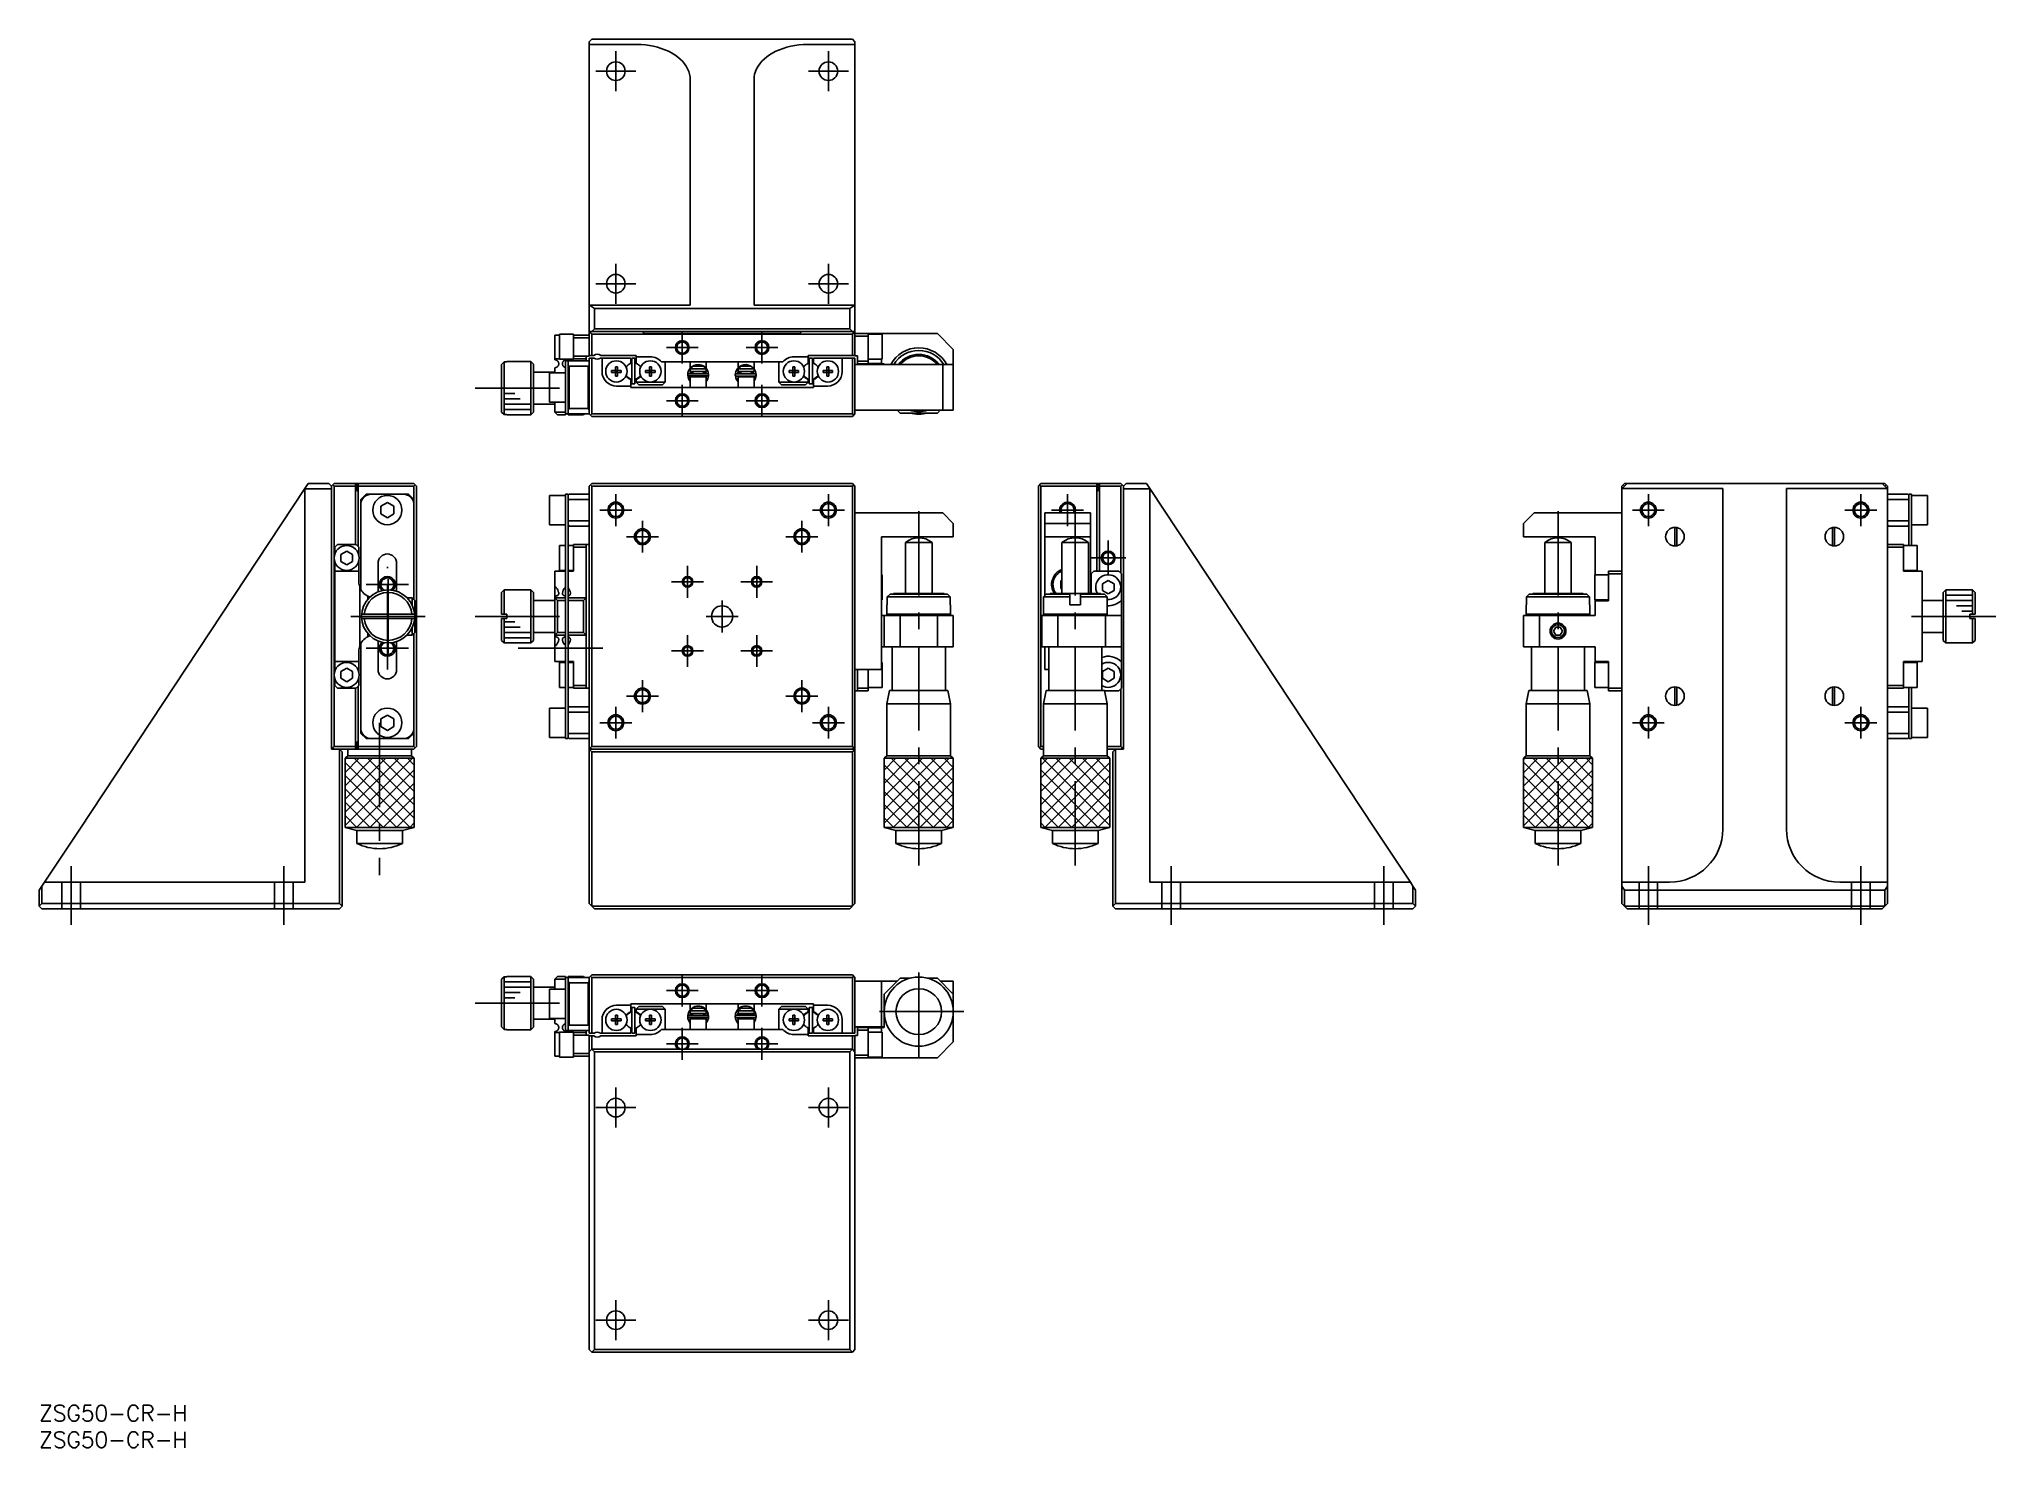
# Model space of a CAD drawing. Extents: x 0 to 369, y -8 to 257.
import ezdxf

# ---------------------------------------------------------------- set-up
doc = ezdxf.new("R2010")
doc.units = 0
doc.header["$LTSCALE"] = 0.5
doc.linetypes.add('CENTER', pattern=[50.8, 31.75, -6.35, 6.35, -6.35])
doc.linetypes.add('DASHED', pattern=[19.05, 12.7, -6.35])
for name, color, linetype in [('MSM_CENTER', 1, 'CENTER'), ('MSM_CONTINUOUS', 7, 'CONTINUOUS'), ('MSM_DASHED', 4, 'DASHED'), ('MSM_NARROW', 5, 'CONTINUOUS'), ('MSM_PART_NUMBER', 7, 'CONTINUOUS')]:
    doc.layers.add(name, color=color, linetype=linetype)
doc.styles.get("Standard").update_dxf_attribs({"font": 'txt.shx', "height": 3, "bigfont": 'bigfont.shx'})

# ---------------------------------------------------------------- blocks, each defined once
blk = doc.blocks.new('*U2')
at = {"layer": 'MSM_PART_NUMBER'}
blk.add_text('ZSG50-CR-H', height=3, dxfattribs=at).set_placement((0, -3))
blk = doc.blocks.new('*U3')
at = {"layer": 'MSM_PART_NUMBER'}
blk.add_text('ZSG50-CR-H', height=3, dxfattribs=at).set_placement((0, -8))

msp = doc.modelspace()

# ---------------------------------------------------------------- linework, layer by layer
at = {"layer": 'MSM_CENTER'}
for p, q in [((108.5, 247.25), (108.5, 254.75)), ((148.5, 247.25), (148.5, 254.75)), ((112.25, 251), (104.75, 251)), ((152.25, 251), (144.75, 251)), ((108.5, 207.25), (108.5, 214.75)), ((148.5, 207.25), (148.5, 214.75)), ((112.25, 211), (104.75, 211)), ((152.25, 211), (144.75, 211)), ((121, 202), (121, 196)), ((136, 202), (136, 196)), ((124, 199), (118, 199)), ((139, 199), (133, 199)), ((82, 191.35), (98, 191.35)), ((124, 189), (118, 189)), ((121, 192), (121, 186)), ((139, 189), (133, 189)), ((136, 192), (136, 186)), ((108.5, 165.41), (108.5, 171.41)), ((148.5, 165.41), (148.5, 171.41)), ((193.5, 165.41), (193.5, 171.41)), ((302.79, 165.41), (302.79, 171.41)), ((342.79, 165.41), (342.79, 171.41)), ((111.5, 168.41), (105.5, 168.41)), ((113.5, 160.41), (113.5, 166.41)), ((143.5, 160.41), (143.5, 166.41)), ((151.5, 168.41), (145.5, 168.41)), ((165.5, 168.21), (165.5, 99.71)), ((190.5, 168.41), (196.5, 168.41)), ((194.95, 168.21), (194.95, 99.71)), ((285.79, 168.21), (285.79, 99.71)), ((305.79, 168.41), (299.79, 168.41)), ((345.79, 168.41), (339.79, 168.41)), ((116.5, 163.41), (110.5, 163.41)), ((146.5, 163.41), (140.5, 163.41)), ((201.15, 162.71), (201.15, 156.26)), ((204.45, 159.41), (197.85, 159.41)), ((65.5, 138.41), (65.5, 157.75)), ((65.65, 141.41), (65.65, 155.41)), ((122, 151.91), (122, 157.91)), ((135, 151.91), (135, 157.91)), ((61.5, 154.41), (69.5, 154.41)), ((119, 154.91), (125, 154.91)), ((138, 154.91), (132, 154.91)), ((72.65, 148.41), (58.65, 148.41)), ((82, 148.41), (99, 148.41)), ((125.5, 148.41), (131.5, 148.41)), ((128.5, 145.41), (128.5, 151.41)), ((352.29, 148.41), (369.29, 148.41)), ((122, 144.91), (122, 138.91)), ((135, 144.91), (135, 138.91)), ((61.5, 142.41), (69.5, 142.41)), ((106.02, 142.41), (88.13, 142.41)), ((119, 141.91), (125, 141.91)), ((138, 141.91), (132, 141.91)), ((116.5, 133.41), (110.5, 133.41)), ((113.5, 136.41), (113.5, 130.41)), ((146.5, 133.41), (140.5, 133.41)), ((143.5, 136.41), (143.5, 130.41)), ((108.5, 131.41), (108.5, 125.41)), ((148.5, 131.41), (148.5, 125.41)), ((302.79, 131.41), (302.79, 125.41)), ((342.79, 131.41), (342.79, 125.41)), ((64.05, 128.41), (64.05, 99.71)), ((111.5, 128.41), (105.5, 128.41)), ((151.5, 128.41), (145.5, 128.41)), ((305.79, 128.41), (299.79, 128.41)), ((345.79, 128.41), (339.79, 128.41)), ((6, 90.41), (6, 101.41)), ((46, 90.41), (46, 101.41)), ((213, 90.41), (213, 101.41)), ((253, 90.41), (253, 101.41)), ((302.79, 101.41), (302.79, 90.41)), ((342.79, 101.41), (342.79, 90.41)), ((165.5, 65.55), (165.5, 82.55)), ((124, 78), (118, 78)), ((121, 75), (121, 81)), ((139, 78), (133, 78)), ((136, 75), (136, 81)), ((82, 75.65), (98, 75.65)), ((174, 74.05), (157, 74.05)), ((121, 65), (121, 71)), ((136, 65), (136, 71)), ((124, 68), (118, 68)), ((139, 68), (133, 68)), ((108.5, 52.25), (108.5, 59.75)), ((148.5, 52.25), (148.5, 59.75)), ((112.25, 56), (104.75, 56)), ((152.25, 56), (144.75, 56)), ((108.5, 12.25), (108.5, 19.75)), ((148.5, 12.25), (148.5, 19.75)), ((112.25, 16), (104.75, 16)), ((152.25, 16), (144.75, 16))]:
    msp.add_line(p, q, dxfattribs=at)
at = {"layer": 'MSM_CONTINUOUS'}
for p, q in [((103.5, 256.5), (104, 257)), ((103.5, 256.5), (103.5, 197.35)), ((112.5, 256.01), (103.5, 256.01)), ((153, 257), (104, 257)), ((113.28, 255.99), (112.5, 256.01)), ((114.06, 255.93), (113.28, 255.99)), ((114.83, 255.82), (114.06, 255.93)), ((115.59, 255.68), (114.83, 255.82)), ((116.33, 255.5), (115.59, 255.68)), ((117.04, 255.29), (116.33, 255.5)), ((117.72, 255.03), (117.04, 255.29)), ((118.38, 254.74), (117.72, 255.03)), ((139.28, 255.03), (138.62, 254.74)), ((139.96, 255.29), (139.28, 255.03)), ((140.67, 255.5), (139.96, 255.29)), ((141.41, 255.68), (140.67, 255.5)), ((142.17, 255.82), (141.41, 255.68)), ((142.94, 255.93), (142.17, 255.82)), ((143.72, 255.99), (142.94, 255.93)), ((144.5, 256.01), (143.72, 255.99)), ((153.5, 256.01), (144.5, 256.01)), ((153, 257), (153.5, 256.5)), ((153.5, 197.45), (153.5, 256.5)), ((118.99, 254.42), (118.38, 254.74)), ((119.57, 254.07), (118.99, 254.42)), ((120.1, 253.69), (119.57, 254.07)), ((120.59, 253.28), (120.1, 253.69)), ((121.03, 252.85), (120.59, 253.28)), ((121.41, 252.39), (121.03, 252.85)), ((121.74, 251.92), (121.41, 252.39)), ((122.01, 251.43), (121.74, 251.92)), ((122.22, 250.93), (122.01, 251.43)), ((134.99, 251.43), (134.78, 250.93)), ((135.26, 251.92), (134.99, 251.43)), ((135.59, 252.39), (135.26, 251.92)), ((135.97, 252.85), (135.59, 252.39)), ((136.41, 253.28), (135.97, 252.85)), ((136.9, 253.69), (136.41, 253.28)), ((137.43, 254.07), (136.9, 253.69)), ((138.01, 254.42), (137.43, 254.07)), ((138.62, 254.74), (138.01, 254.42)), ((122.38, 250.42), (122.22, 250.93)), ((122.47, 249.91), (122.38, 250.42)), ((122.5, 249.39), (122.47, 249.91)), ((122.5, 207), (122.5, 249.39)), ((134.53, 249.91), (134.5, 249.39)), ((134.5, 249.39), (134.5, 207)), ((134.62, 250.42), (134.53, 249.91)), ((134.78, 250.93), (134.62, 250.42)), ((122.5, 207), (103.5, 207)), ((104.5, 206.37), (103.54, 207)), ((134.5, 207), (153.5, 207)), ((153.46, 207), (152.5, 206.37)), ((104.5, 206.37), (152.5, 206.37)), ((104.5, 202.5), (104.5, 206.37)), ((152.5, 206.37), (152.5, 202.5)), ((97.9, 201.35), (97, 201.35)), ((97, 196.7), (97, 201.35)), ((97.9, 196.8), (97.9, 201.5)), ((97.9, 201.5), (100.5, 201.5)), ((100.5, 201.5), (100.5, 196.8)), ((103.5, 201.35), (100.5, 201.35)), ((100.5, 200.85), (103.5, 200.85)), ((104.5, 202.5), (103.5, 201.5)), ((103.5, 202), (153.5, 202)), ((104, 201.5), (103.75, 201.75)), ((104, 201.5), (153, 201.5)), ((104, 197.5), (104, 201.5)), ((152.5, 202.5), (104.5, 202.5)), ((113.5, 202), (113.85, 201.65)), ((113.85, 201.65), (143.15, 201.65)), ((143.15, 201.65), (143.5, 202)), ((153.5, 201.5), (152.5, 202.5)), ((153.25, 201.75), (153, 201.5)), ((153, 201.5), (153, 197.5)), ((169, 201.65), (153.5, 201.65)), ((153.5, 201.15), (156, 201.15)), ((156, 195.95), (156, 201.65)), ((156, 201.58), (158.5, 201.58)), ((156, 201.5), (158.6, 201.5)), ((158.5, 201.65), (158.5, 201.5)), ((158.6, 201.5), (158.6, 196.8)), ((169, 201.65), (172, 198.65)), ((87.5, 196.33), (87, 195.83)), ((87, 195.83), (87, 186.87)), ((87.5, 186.37), (87.5, 196.33)), ((88, 196.33), (87.5, 196.33)), ((88, 196.35), (88, 196.33)), ((88, 196.35), (92.5, 196.35)), ((92.5, 196.35), (92.5, 186.35)), ((92.5, 196.35), (93, 195.85)), ((93, 186.85), (93, 195.85)), ((97, 196.85), (97.9, 196.85)), ((97.01, 196.7), (97, 196.7)), ((97.02, 196.7), (97.01, 196.7)), ((97.04, 196.7), (97.02, 196.7)), ((97.05, 196.7), (97.04, 196.7)), ((97.06, 196.7), (97.05, 196.7)), ((97.08, 196.7), (97.06, 196.7)), ((97.09, 196.69), (97.08, 196.7)), ((97.11, 196.69), (97.09, 196.69)), ((97.12, 196.69), (97.11, 196.69)), ((97.14, 196.69), (97.12, 196.69)), ((97.15, 196.69), (97.14, 196.69)), ((97.18, 196.68), (97.15, 196.69)), ((97.2, 196.67), (97.18, 196.68)), ((97.23, 196.66), (97.2, 196.67)), ((97.25, 196.66), (97.23, 196.66)), ((97.28, 196.65), (97.25, 196.66)), ((97.3, 196.64), (97.28, 196.65)), ((97.34, 196.62), (97.3, 196.64)), ((97.38, 196.6), (97.34, 196.62)), ((97.42, 196.57), (97.38, 196.6)), ((97.46, 196.54), (97.42, 196.57)), ((97.5, 196.51), (97.46, 196.54)), ((97.54, 196.47), (97.5, 196.51)), ((97.57, 196.44), (97.54, 196.47)), ((97.6, 196.4), (97.57, 196.44)), ((97.63, 196.36), (97.6, 196.4)), ((97.66, 196.31), (97.63, 196.36)), ((97.68, 196.27), (97.66, 196.31)), ((97.7, 196.22), (97.68, 196.27)), ((97.72, 196.17), (97.7, 196.22)), ((97.71, 195.7), (97.72, 195.74)), ((97.73, 196.11), (97.72, 196.17)), ((97.72, 195.74), (97.73, 195.77)), ((97.74, 196.07), (97.73, 196.11)), ((97.73, 195.77), (97.74, 195.8)), ((97.75, 196.03), (97.74, 196.07)), ((97.74, 195.85), (97.75, 195.9)), ((97.74, 195.8), (97.74, 195.85)), ((97.75, 195.99), (97.75, 196.03)), ((97.75, 195.94), (97.75, 195.99)), ((97.75, 195.9), (97.75, 195.94)), ((100.5, 196.8), (97.9, 196.8)), ((98.46, 196.06), (98.45, 196.01)), ((98.45, 196.01), (98.45, 195.96)), ((98.45, 195.96), (98.45, 195.91)), ((98.45, 195.91), (98.46, 195.86)), ((98.47, 196.1), (98.46, 196.06)), ((98.46, 195.86), (98.46, 195.81)), ((98.46, 195.81), (98.47, 195.77)), ((98.48, 196.15), (98.47, 196.1)), ((98.47, 195.77), (98.48, 195.73)), ((98.49, 196.2), (98.48, 196.15)), ((98.48, 195.73), (98.5, 195.69)), ((98.51, 196.24), (98.49, 196.2)), ((98.53, 196.28), (98.51, 196.24)), ((98.56, 196.33), (98.53, 196.28)), ((98.59, 196.38), (98.56, 196.33)), ((98.62, 196.43), (98.59, 196.38)), ((98.66, 196.47), (98.62, 196.43)), ((98.69, 196.5), (98.66, 196.47)), ((98.73, 196.54), (98.69, 196.5)), ((98.78, 196.57), (98.73, 196.54)), ((98.82, 196.6), (98.78, 196.57)), ((98.87, 196.63), (98.82, 196.6)), ((98.9, 196.64), (98.87, 196.63)), ((98.92, 196.65), (98.9, 196.64)), ((98.94, 196.66), (98.92, 196.65)), ((98.97, 196.66), (98.94, 196.66)), ((99, 196.67), (98.97, 196.66)), ((99.03, 196.68), (99, 196.67)), ((103.5, 196.5), (99, 196.5)), ((99, 186.35), (99, 196.5)), ((99.04, 196.68), (99.03, 196.68)), ((99.06, 196.69), (99.04, 196.68)), ((99.07, 196.69), (99.06, 196.69)), ((99.09, 196.69), (99.07, 196.69)), ((99.1, 196.69), (99.09, 196.69)), ((99.11, 196.69), (99.1, 196.69)), ((99.12, 196.7), (99.11, 196.69)), ((99.13, 196.7), (99.12, 196.7)), ((99.15, 196.7), (99.13, 196.7)), ((99.16, 196.7), (99.15, 196.7)), ((99.17, 196.7), (99.16, 196.7)), ((99.18, 196.7), (99.17, 196.7)), ((99.19, 196.7), (99.18, 196.7)), ((99.2, 196.7), (99.19, 196.7)), ((99.21, 196.7), (99.2, 196.7)), ((99.22, 196.7), (99.21, 196.7)), ((99.23, 196.7), (99.22, 196.7)), ((99.24, 196.7), (99.23, 196.7)), ((99.25, 196.7), (99.24, 196.7)), ((99.26, 196.7), (99.25, 196.7)), ((99.28, 196.7), (99.26, 196.7)), ((99.29, 196.69), (99.28, 196.7)), ((99.31, 196.69), (99.29, 196.69)), ((99.32, 196.69), (99.31, 196.69)), ((99.34, 196.69), (99.32, 196.69)), ((99.35, 196.68), (99.34, 196.69)), ((99.37, 196.68), (99.35, 196.68)), ((99.38, 196.68), (99.37, 196.68)), ((99.41, 196.67), (99.38, 196.68)), ((99.44, 196.66), (99.41, 196.67)), ((99.46, 196.65), (99.44, 196.66)), ((99.49, 196.64), (99.46, 196.65)), ((99.51, 196.63), (99.49, 196.64)), ((99.5, 196.5), (99.5, 186.35)), ((99.56, 196.61), (99.51, 196.63)), ((99.6, 196.58), (99.56, 196.61)), ((99.64, 196.56), (99.6, 196.58)), ((99.68, 196.53), (99.64, 196.56)), ((99.71, 196.5), (99.68, 196.53)), ((103.5, 197.35), (100.5, 197.35)), ((100.5, 196.85), (102.9, 196.85)), ((102.9, 196.5), (102.9, 197.35)), ((103.5, 197.5), (104.34, 197.5)), ((103.5, 197), (103.5, 186.5)), ((104.4, 197), (103.5, 197)), ((104, 186.5), (104, 197)), ((105.6, 197), (111.3, 197)), ((112.3, 197.5), (105.66, 197.5)), ((105.9, 194.5), (105.9, 197)), ((111.3, 196.04), (111.01, 195.87)), ((111.3, 197), (111.3, 196.04)), ((111.5, 197), (111.5, 192.2)), ((112.1, 197), (111.5, 197)), ((112.1, 197), (112.1, 192.2)), ((112.3, 196.04), (112.3, 197.5)), ((112.3, 197.25), (115, 197.25)), ((112.59, 195.87), (112.3, 196.04)), ((139.92, 196.3), (117.08, 196.3)), ((117.8, 196.3), (117.8, 192.5)), ((122.5, 195.1), (122.5, 196.3)), ((125.5, 196.3), (125.5, 195.08)), ((131.5, 195.16), (131.5, 196.3)), ((134.5, 196.3), (134.5, 194.5)), ((139.2, 196.3), (139.2, 192.5)), ((144.7, 197.25), (142, 197.25)), ((144.41, 195.87), (144.7, 196.04)), ((153.5, 197.5), (144.7, 197.5)), ((144.7, 196.04), (144.7, 197.5)), ((144.9, 197), (144.9, 192.2)), ((144.9, 197), (145.5, 197)), ((145.5, 197), (145.5, 192.2)), ((145.7, 197), (145.7, 196.04)), ((153.5, 197), (145.7, 197)), ((145.7, 196.04), (145.99, 195.87)), ((151.1, 194.5), (151.1, 197)), ((153, 197), (153, 186.5)), ((154, 197.45), (153.5, 197.45)), ((153.5, 186.5), (153.5, 197)), ((153.5, 195.8), (172, 195.8)), ((154, 197.45), (154, 195.95)), ((156, 196.45), (154, 196.45)), ((154, 195.95), (159, 195.95)), ((158.6, 196.8), (156, 196.8)), ((158.5, 195.99), (156, 195.99)), ((158.5, 195.95), (158.5, 196.8)), ((159, 195.8), (159, 195.95)), ((170, 195.8), (170, 187.2)), ((172, 187.2), (172, 198.65)), ((93, 194.35), (97, 194.35)), ((96, 188.75), (96, 194.25)), ((96, 194.25), (99, 194.25)), ((97, 194.25), (97, 195.2)), ((97, 195.2), (97.03, 195.2)), ((97.03, 195.2), (97.06, 195.2)), ((97.06, 195.2), (97.08, 195.2)), ((97.08, 195.2), (97.11, 195.21)), ((97.11, 195.21), (97.14, 195.21)), ((97.14, 195.21), (97.17, 195.22)), ((97.17, 195.22), (97.2, 195.23)), ((97.2, 195.23), (97.23, 195.23)), ((97.23, 195.23), (97.25, 195.24)), ((97.25, 195.24), (97.28, 195.25)), ((97.28, 195.25), (97.3, 195.26)), ((97.3, 195.26), (97.33, 195.28)), ((97.33, 195.28), (97.35, 195.29)), ((97.35, 195.29), (97.38, 195.3)), ((97.38, 195.3), (97.4, 195.32)), ((97.4, 195.32), (97.43, 195.33)), ((97.43, 195.33), (97.46, 195.35)), ((97.46, 195.35), (97.48, 195.38)), ((97.48, 195.38), (97.51, 195.4)), ((97.51, 195.4), (97.54, 195.43)), ((97.54, 195.43), (97.56, 195.45)), ((97.56, 195.45), (97.58, 195.48)), ((97.58, 195.48), (97.61, 195.51)), ((97.61, 195.51), (97.63, 195.54)), ((97.63, 195.54), (97.65, 195.57)), ((97.65, 195.57), (97.66, 195.6)), ((97.66, 195.6), (97.68, 195.63)), ((97.68, 195.63), (97.69, 195.67)), ((97.69, 195.67), (97.71, 195.7)), ((98.5, 195.69), (98.51, 195.66)), ((98.51, 195.66), (98.52, 195.63)), ((98.52, 195.63), (98.54, 195.6)), ((98.54, 195.6), (98.55, 195.57)), ((98.55, 195.57), (98.57, 195.54)), ((98.57, 195.54), (98.58, 195.52)), ((98.58, 195.52), (98.6, 195.5)), ((98.6, 195.5), (98.62, 195.47)), ((98.62, 195.47), (98.64, 195.45)), ((98.64, 195.45), (98.66, 195.43)), ((98.66, 195.43), (98.68, 195.41)), ((98.68, 195.41), (98.71, 195.39)), ((98.71, 195.39), (98.73, 195.37)), ((98.73, 195.37), (98.75, 195.35)), ((98.75, 195.35), (98.78, 195.33)), ((98.78, 195.33), (98.81, 195.31)), ((98.81, 195.31), (98.84, 195.29)), ((98.84, 195.29), (98.86, 195.28)), ((98.86, 195.28), (98.9, 195.26)), ((98.9, 195.26), (98.93, 195.25)), ((98.93, 195.25), (98.95, 195.24)), ((98.95, 195.24), (98.98, 195.23)), ((98.98, 195.23), (99, 195.23)), ((99.7, 195.5), (99.5, 195.7)), ((99.7, 195.5), (103.3, 195.5)), ((99.7, 187.5), (99.7, 195.5)), ((103.5, 195.7), (103.3, 195.5)), ((103.3, 195.5), (103.3, 187.5)), ((107.71, 194.68), (107.71, 194.32)), ((108.42, 194.68), (107.71, 194.68)), ((107.71, 194.32), (108.42, 194.32)), ((108.42, 195.39), (108.42, 194.68)), ((108.78, 195.39), (108.42, 195.39)), ((108.43, 194.67), (108.42, 194.68)), ((108.43, 194.33), (108.42, 194.32)), ((108.42, 194.32), (108.42, 193.61)), ((108.42, 193.61), (108.78, 193.61)), ((108.77, 194.67), (108.43, 194.67)), ((108.43, 194.67), (108.43, 194.33)), ((108.43, 194.33), (108.77, 194.33)), ((108.77, 194.67), (108.78, 194.68)), ((108.77, 194.33), (108.77, 194.67)), ((108.77, 194.33), (108.78, 194.32)), ((108.78, 194.68), (108.78, 195.39)), ((109.49, 194.68), (108.78, 194.68)), ((108.78, 193.61), (108.78, 194.32)), ((109.49, 194.32), (108.78, 194.32)), ((109.49, 194.32), (109.49, 194.68)), ((111.01, 193.13), (111.3, 192.96)), ((111.3, 192.96), (111.3, 191.5)), ((111.5, 192.2), (112.1, 192.2)), ((112.3, 192.96), (112.59, 193.13)), ((112.3, 192.5), (112.3, 192.96)), ((117.8, 192.5), (112.3, 192.5)), ((112.3, 192.5), (112.8, 192)), ((114.11, 194.68), (114.11, 194.32)), ((114.82, 194.68), (114.11, 194.68)), ((114.11, 194.32), (114.82, 194.32)), ((114.82, 195.39), (114.82, 194.68)), ((115.18, 195.39), (114.82, 195.39)), ((114.83, 194.67), (114.82, 194.68)), ((114.83, 194.33), (114.82, 194.32)), ((114.82, 194.32), (114.82, 193.61)), ((114.82, 193.61), (115.18, 193.61)), ((115.17, 194.67), (114.83, 194.67)), ((114.83, 194.67), (114.83, 194.33)), ((114.83, 194.33), (115.17, 194.33)), ((115.17, 194.67), (115.18, 194.68)), ((115.17, 194.33), (115.17, 194.67)), ((115.17, 194.33), (115.18, 194.32)), ((115.18, 194.68), (115.18, 195.39)), ((115.89, 194.68), (115.18, 194.68)), ((115.18, 194.32), (115.89, 194.32)), ((115.18, 193.61), (115.18, 194.32)), ((115.89, 194.32), (115.89, 194.68)), ((117.3, 192), (117.8, 192.5)), ((122.2, 193.08), (122.04, 193.82)), ((122.14, 193.38), (122.15, 193.42)), ((122.14, 193.35), (122.14, 193.38)), ((122.14, 193.31), (122.14, 193.35)), ((122.15, 193.28), (122.14, 193.31)), ((122.15, 193.45), (122.16, 193.48)), ((122.15, 193.42), (122.15, 193.45)), ((122.15, 193.24), (122.15, 193.28)), ((122.16, 193.21), (122.15, 193.24)), ((122.16, 193.52), (122.17, 193.55)), ((122.16, 193.48), (122.16, 193.52)), ((122.17, 193.18), (122.16, 193.21)), ((122.17, 193.55), (122.18, 193.58)), ((122.18, 193.14), (122.17, 193.18)), ((122.18, 193.58), (122.2, 193.62)), ((122.19, 193.11), (122.18, 193.14)), ((122.2, 193.08), (122.19, 193.11)), ((122.2, 193.62), (122.21, 193.65)), ((122.2, 193.07), (122.5, 193.18)), ((122.5, 192.59), (122.2, 193.08)), ((122.2, 193.08), (122.2, 193.08)), ((122.2, 193.08), (122.2, 193.08)), ((122.2, 193.08), (122.2, 193.08)), ((122.2, 193.08), (122.21, 193.08)), ((122.21, 193.65), (122.21, 193.65)), ((122.21, 193.08), (122.21, 193.08)), ((122.21, 193.08), (122.22, 193.08)), ((122.22, 193.08), (122.23, 193.08)), ((122.23, 193.08), (122.24, 193.08)), ((122.24, 194.05), (125.74, 194.05)), ((125.74, 193.65), (122.24, 193.65)), ((122.24, 193.08), (122.25, 193.08)), ((122.25, 193.08), (122.26, 193.09)), ((122.26, 193.09), (122.27, 193.09)), ((122.27, 193.09), (122.28, 193.09)), ((122.28, 193.09), (122.29, 193.1)), ((122.29, 193.1), (122.3, 193.1)), ((122.3, 193.1), (122.32, 193.11)), ((122.32, 193.11), (122.33, 193.11)), ((122.33, 193.11), (122.35, 193.12)), ((122.35, 193.12), (122.36, 193.12)), ((122.36, 193.12), (122.38, 193.13)), ((122.38, 193.13), (122.39, 193.13)), ((122.39, 193.13), (122.41, 193.14)), ((122.41, 193.14), (122.42, 193.15)), ((122.42, 193.15), (122.43, 193.15)), ((122.43, 193.15), (122.45, 193.16)), ((122.59, 194.5), (122.45, 194.05)), ((122.45, 193.16), (122.46, 193.17)), ((122.46, 193.17), (122.48, 193.17)), ((122.48, 193.17), (122.49, 193.18)), ((122.49, 193.18), (122.5, 193.19)), ((122.5, 195.1), (122.5, 195.1)), ((122.5, 195), (125.5, 195)), ((122.5, 194.5), (122.5, 195)), ((125.5, 194.5), (122.5, 194.5)), ((123, 194.3), (122.5, 194.3)), ((122.5, 193.5), (125.5, 193.5)), ((122.5, 191.5), (122.5, 193.5)), ((123.08, 195.5), (122.55, 195)), ((122.84, 193.65), (122.58, 193.5)), ((123, 194.05), (123, 194.5)), ((123, 193.5), (123, 193.65)), ((124.92, 195.5), (123.08, 195.5)), ((125.45, 195), (124.92, 195.5)), ((125, 194.5), (125, 194.05)), ((125.48, 194.3), (125, 194.3)), ((125, 193.65), (125, 193.5)), ((125.4, 193.5), (125.14, 193.65)), ((125.53, 194.05), (125.4, 194.5)), ((125.5, 195.08), (125.5, 195.08)), ((125.5, 195.08), (125.5, 195.08)), ((125.5, 195), (125.5, 194.5)), ((125.5, 193.5), (125.53, 193.65)), ((125.5, 193.5), (125.5, 191.5)), ((125.5, 193.49), (125.5, 193.5)), ((125.78, 193.08), (125.76, 193.03)), ((125.8, 193.12), (125.78, 193.08)), ((125.78, 193.09), (125.78, 193.08)), ((125.78, 193.08), (125.79, 193.08)), ((125.78, 193.08), (125.79, 193.08)), ((125.79, 193.08), (125.78, 193.08)), ((125.81, 193.13), (125.8, 193.13)), ((125.8, 193.13), (125.8, 193.13)), ((125.8, 193.13), (125.8, 193.13)), ((125.8, 193.13), (125.8, 193.12)), ((125.81, 193.14), (125.81, 193.14)), ((125.81, 193.14), (125.81, 193.14)), ((125.81, 193.14), (125.81, 193.14)), ((125.81, 193.14), (125.81, 193.13)), ((125.94, 193.83), (125.94, 193.73)), ((131.14, 193.07), (130.99, 193.81)), ((131.09, 193.44), (131.1, 193.47)), ((131.09, 193.41), (131.09, 193.44)), ((131.09, 193.37), (131.09, 193.41)), ((131.09, 193.34), (131.09, 193.37)), ((131.09, 193.3), (131.09, 193.34)), ((131.09, 193.27), (131.09, 193.3)), ((131.09, 193.23), (131.09, 193.27)), ((131.1, 193.2), (131.09, 193.23)), ((131.1, 193.47), (131.11, 193.51)), ((131.11, 193.17), (131.1, 193.2)), ((131.11, 193.54), (131.13, 193.57)), ((131.11, 193.51), (131.11, 193.54)), ((131.12, 193.13), (131.11, 193.17)), ((131.13, 193.1), (131.12, 193.13)), ((131.13, 193.57), (131.14, 193.61)), ((131.14, 193.07), (131.13, 193.1)), ((131.14, 193.61), (131.15, 193.64)), ((131.5, 192.52), (131.14, 193.07)), ((131.14, 193.07), (131.14, 193.07)), ((131.14, 193.07), (131.14, 193.07)), ((131.14, 193.07), (131.15, 193.07)), ((131.15, 193.64), (131.15, 193.64)), ((131.15, 193.06), (131.5, 193.2)), ((131.15, 193.07), (131.15, 193.07)), ((131.15, 193.07), (131.16, 193.07)), ((131.16, 193.07), (131.16, 193.07)), ((131.16, 193.07), (131.17, 193.07)), ((131.17, 193.07), (131.18, 193.07)), ((131.18, 194.04), (134.68, 194.04)), ((134.68, 193.64), (131.18, 193.64)), ((131.18, 193.07), (131.19, 193.07)), ((131.19, 193.07), (131.2, 193.07)), ((131.2, 193.07), (131.21, 193.08)), ((131.21, 193.08), (131.22, 193.08)), ((131.22, 193.08), (131.23, 193.08)), ((131.23, 193.08), (131.24, 193.09)), ((131.24, 193.09), (131.25, 193.09)), ((131.25, 193.09), (131.27, 193.1)), ((131.27, 193.1), (131.28, 193.1)), ((131.28, 193.1), (131.3, 193.11)), ((131.3, 193.11), (131.31, 193.11)), ((131.31, 193.11), (131.33, 193.12)), ((131.33, 193.12), (131.34, 193.13)), ((131.34, 193.13), (131.35, 193.13)), ((131.35, 193.13), (131.37, 193.14)), ((131.37, 193.14), (131.38, 193.15)), ((131.38, 193.15), (131.4, 193.15)), ((131.53, 194.5), (131.4, 194.04)), ((131.4, 193.15), (131.41, 193.16)), ((131.41, 193.16), (131.42, 193.16)), ((131.42, 193.16), (131.43, 193.17)), ((131.43, 193.17), (131.44, 193.18)), ((131.44, 193.18), (131.46, 193.18)), ((131.46, 193.18), (131.46, 193.19)), ((131.46, 193.19), (131.47, 193.19)), ((131.47, 193.19), (131.48, 193.2)), ((131.48, 193.2), (131.49, 193.2)), ((131.49, 193.2), (131.49, 193.21)), ((131.49, 193.21), (131.5, 193.21)), ((131.5, 195.16), (131.5, 195.16)), ((131.5, 195.16), (131.5, 195.16)), ((131.5, 195), (134.5, 195)), ((131.5, 194.5), (131.5, 195)), ((134.5, 194.5), (131.5, 194.5)), ((131.5, 194.3), (131.5, 194.43)), ((132, 194.3), (131.5, 194.3)), ((131.5, 193.5), (134.5, 193.5)), ((131.5, 191.5), (131.5, 193.5)), ((131.5, 193.43), (131.5, 193.25)), ((131.79, 193.64), (131.53, 193.5)), ((132.08, 195.5), (131.55, 195)), ((132, 194.04), (132, 194.5)), ((132, 193.5), (132, 193.64)), ((133.92, 195.5), (132.08, 195.5)), ((133.92, 195.52), (134.5, 195)), ((134.45, 195), (133.92, 195.5)), ((134, 194.5), (134, 194.04)), ((134.41, 194.3), (134, 194.3)), ((134, 193.64), (134, 193.5)), ((134.34, 193.5), (134.08, 193.64)), ((134.47, 194.04), (134.34, 194.5)), ((134.45, 193.5), (134.47, 193.64)), ((134.5, 193.5), (134.5, 191.5)), ((134.73, 193.07), (134.7, 193.02)), ((134.74, 193.11), (134.73, 193.07)), ((134.73, 193.07), (134.73, 193.07)), ((134.73, 193.07), (134.73, 193.07)), ((134.73, 193.07), (134.73, 193.07)), ((134.75, 193.12), (134.74, 193.12)), ((134.74, 193.12), (134.74, 193.11)), ((134.75, 193.13), (134.75, 193.13)), ((134.75, 193.13), (134.75, 193.13)), ((134.75, 193.13), (134.75, 193.13)), ((134.75, 193.13), (134.75, 193.12)), ((134.75, 193.12), (134.75, 193.12)), ((134.75, 193.12), (134.75, 193.12)), ((134.88, 193.82), (134.88, 193.71)), ((144.7, 192.5), (139.2, 192.5)), ((139.2, 192.5), (139.7, 192)), ((141.11, 194.68), (141.11, 194.32)), ((141.82, 194.68), (141.11, 194.68)), ((141.11, 194.32), (141.82, 194.32)), ((141.82, 195.39), (141.82, 194.68)), ((142.18, 195.39), (141.82, 195.39)), ((141.83, 194.67), (141.82, 194.68)), ((141.83, 194.33), (141.82, 194.32)), ((141.82, 194.32), (141.82, 193.61)), ((141.82, 193.61), (142.18, 193.61)), ((142.17, 194.67), (141.83, 194.67)), ((141.83, 194.67), (141.83, 194.33)), ((141.83, 194.33), (142.17, 194.33)), ((142.17, 194.67), (142.18, 194.68)), ((142.17, 194.33), (142.17, 194.67)), ((142.17, 194.33), (142.18, 194.32)), ((142.18, 194.68), (142.18, 195.39)), ((142.89, 194.68), (142.18, 194.68)), ((142.18, 193.61), (142.18, 194.32)), ((142.89, 194.32), (142.18, 194.32)), ((142.89, 194.32), (142.89, 194.68)), ((144.2, 192), (144.7, 192.5)), ((144.7, 192.96), (144.41, 193.13)), ((144.7, 192.5), (144.7, 192.96)), ((145.5, 192.2), (144.9, 192.2)), ((145.99, 193.13), (145.7, 192.96)), ((145.7, 191.5), (145.7, 192.96)), ((147.51, 194.68), (147.51, 194.32)), ((148.22, 194.68), (147.51, 194.68)), ((147.51, 194.32), (148.22, 194.32)), ((148.22, 195.39), (148.22, 194.68)), ((148.58, 195.39), (148.22, 195.39)), ((148.23, 194.67), (148.22, 194.68)), ((148.23, 194.33), (148.22, 194.32)), ((148.22, 194.32), (148.22, 193.61)), ((148.22, 193.61), (148.58, 193.61)), ((148.57, 194.67), (148.23, 194.67)), ((148.23, 194.67), (148.23, 194.33)), ((148.23, 194.33), (148.57, 194.33)), ((148.57, 194.67), (148.58, 194.68)), ((148.57, 194.33), (148.57, 194.67)), ((148.57, 194.33), (148.58, 194.32)), ((148.58, 194.68), (148.58, 195.39)), ((149.29, 194.68), (148.58, 194.68)), ((148.58, 193.61), (148.58, 194.32)), ((149.29, 194.32), (148.58, 194.32)), ((149.29, 194.32), (149.29, 194.68)), ((97, 188.35), (93, 188.35)), ((99, 188.75), (96, 188.75)), ((97, 188.75), (97, 186.85)), ((111.3, 191.75), (108.65, 191.75)), ((111.3, 191.5), (145.7, 191.5)), ((112.8, 192), (117.3, 192)), ((139.7, 192), (144.2, 192)), ((145.7, 191.75), (148.35, 191.75)), ((87, 186.87), (87.5, 186.37)), ((87.5, 186.37), (88, 186.37)), ((88, 186.37), (88, 186.35)), ((92.5, 186.35), (88, 186.35)), ((93, 186.85), (92.5, 186.35)), ((99, 186.85), (97, 186.85)), ((97.5, 186.35), (97, 186.85)), ((97.5, 186.35), (99, 186.35)), ((99, 186.5), (103.5, 186.5)), ((99.5, 187.3), (99.7, 187.5)), ((99.5, 186.35), (102.4, 186.35)), ((103.3, 187.5), (99.7, 187.5)), ((102.55, 186.5), (102.4, 186.35)), ((103.3, 187.5), (103.5, 187.3)), ((103.5, 186.5), (104, 186)), ((103.75, 186.25), (104, 186.5)), ((153, 186.5), (104, 186.5)), ((104, 186), (153, 186)), ((153, 186), (153.5, 186.5)), ((153, 186.5), (153.25, 186.25)), ((153.5, 187.2), (172, 187.2)), ((162, 186.65), (161.45, 187.2)), ((169, 186.65), (162, 186.65)), ((169.55, 187.2), (169, 186.65)), ((50, 172.45), (7.61, 108.41)), ((50.63, 173.41), (50, 172.45)), ((50, 98.41), (50, 172.45)), ((50, 172.41), (55, 172.41)), ((54.5, 173.41), (50.63, 173.41)), ((54.5, 173.41), (55, 172.91)), ((55.5, 173.41), (55, 172.91)), ((55, 172.91), (55, 123.41)), ((55.25, 173.16), (55.5, 172.91)), ((70.5, 173.41), (55.5, 173.41)), ((55.5, 172.91), (59.5, 172.91)), ((55.5, 123.91), (55.5, 172.91)), ((59.5, 173.41), (59.5, 161.91)), ((59.75, 173.41), (59.75, 172.01)), ((60, 172.01), (59.75, 172.01)), ((60, 161.56), (60, 173.41)), ((60, 172.91), (70.5, 172.91)), ((60.5, 170.41), (61.5, 171.41)), ((60.5, 170.41), (60.5, 153.5)), ((61.3, 171.21), (61.63, 171.21)), ((69.5, 171.41), (61.5, 171.41)), ((69.37, 171.21), (69.7, 171.21)), ((69.7, 171.21), (69.5, 171.41)), ((69.7, 171.21), (70.5, 170.41)), ((71, 172.91), (70.5, 173.41)), ((70.5, 172.91), (70.75, 173.16)), ((70.5, 151.56), (70.5, 172.91)), ((71, 123.91), (71, 172.91)), ((96, 165.66), (96, 171.16)), ((96, 171.16), (99, 171.16)), ((99.5, 171.41), (99, 171.41)), ((99, 171.41), (99, 125.41)), ((99.5, 171.21), (99.7, 171.41)), ((99.5, 125.41), (99.5, 171.41)), ((99.5, 170.41), (103.5, 170.41)), ((103.3, 171.41), (99.7, 171.41)), ((103.3, 171.41), (103.5, 171.21)), ((103.5, 172.91), (104, 173.41)), ((103.5, 172.91), (103.5, 94.41)), ((104, 172.91), (103.75, 173.16)), ((153, 173.41), (104, 173.41)), ((104, 123.91), (104, 172.91)), ((104, 172.91), (153, 172.91)), ((153, 173.41), (153.5, 172.91)), ((153, 172.91), (153.25, 173.16)), ((153, 172.91), (153, 123.91)), ((153.5, 94.41), (153.5, 172.91)), ((188, 172.91), (188.5, 173.41)), ((188, 172.91), (188, 123.91)), ((188.25, 173.16), (188.5, 172.91)), ((203.5, 173.41), (188.5, 173.41)), ((188.5, 123.91), (188.5, 172.91)), ((188.5, 172.91), (199, 172.91)), ((199, 173.41), (199, 156.91)), ((199, 172.01), (199.25, 172.01)), ((199.25, 173.41), (199.25, 172.01)), ((199.5, 156.91), (199.5, 173.41)), ((199.5, 172.91), (203.5, 172.91)), ((204, 172.91), (203.5, 173.41)), ((203.5, 172.91), (203.75, 173.16)), ((203.5, 172.91), (203.5, 156.56)), ((204, 172.91), (204.5, 173.41)), ((204, 123.41), (204, 172.91)), ((204, 172.41), (209, 172.41)), ((208.37, 173.41), (204.5, 173.41)), ((209, 172.45), (208.37, 173.41)), ((209, 98.41), (209, 172.45)), ((251.39, 108.41), (209, 172.45)), ((297.79, 172.91), (298.29, 173.41)), ((297.79, 172.91), (297.79, 94.41)), ((297.79, 172.41), (297.83, 172.45)), ((297.83, 172.45), (298.79, 173.41)), ((316.79, 172.45), (297.83, 172.45)), ((298.29, 172.91), (298.04, 173.16)), ((347.29, 173.41), (298.29, 173.41)), ((316.79, 108.41), (316.79, 172.45)), ((328.79, 172.45), (328.79, 108.41)), ((347.75, 172.45), (328.79, 172.45)), ((346.79, 173.41), (347.75, 172.45)), ((347.29, 173.41), (347.79, 172.91)), ((347.54, 173.16), (347.29, 172.91)), ((347.75, 172.45), (347.79, 172.41)), ((347.79, 94.41), (347.79, 172.91)), ((347.79, 171.21), (347.99, 171.41)), ((347.79, 170.41), (351.79, 170.41)), ((351.59, 171.41), (347.99, 171.41)), ((351.59, 171.41), (351.79, 171.21)), ((351.79, 161.76), (351.79, 171.41)), ((352.29, 171.41), (351.79, 171.41)), ((352.29, 171.41), (352.29, 161.76)), ((352.29, 171.16), (355.29, 171.16)), ((355.29, 171.16), (355.29, 165.66)), ((65.5, 169.85), (64.25, 169.13)), ((64.25, 169.13), (64.25, 167.68)), ((64.25, 167.68), (65.5, 166.96)), ((65.5, 169.85), (66.75, 169.13)), ((66.75, 167.68), (65.5, 166.96)), ((66.75, 169.13), (66.75, 167.68)), ((103.5, 166.41), (99.5, 166.41)), ((153.5, 167.91), (170, 167.91)), ((170, 167.91), (172, 165.91)), ((197.8, 167.91), (189.2, 167.91)), ((189.2, 167.91), (189.2, 152.36)), ((197.8, 152.71), (197.8, 167.91)), ((279.29, 165.91), (281.29, 167.91)), ((297.79, 167.91), (281.29, 167.91)), ((351.79, 166.41), (347.79, 166.41)), ((99, 165.66), (96, 165.66)), ((99.7, 165.41), (99.5, 165.61)), ((99.7, 165.41), (103.3, 165.41)), ((103.5, 165.61), (103.3, 165.41)), ((158.5, 163.41), (158.5, 138.41)), ((158.5, 163.41), (172, 163.41)), ((172, 163.41), (172, 165.91)), ((189.2, 165.91), (197.8, 165.91)), ((197.8, 163.41), (189.2, 163.41)), ((279.29, 165.91), (279.29, 163.41)), ((292.79, 163.41), (279.29, 163.41)), ((292.79, 156.26), (292.79, 163.41)), ((307.79, 165.16), (307.79, 161.66)), ((308.14, 161.69), (308.14, 165.12)), ((337.44, 161.69), (337.44, 165.12)), ((337.79, 161.66), (337.79, 165.16)), ((347.99, 165.41), (347.79, 165.61)), ((347.99, 165.41), (351.59, 165.41)), ((351.79, 165.61), (351.59, 165.41)), ((355.29, 165.66), (352.29, 165.66)), ((56.15, 161.91), (55.65, 161.41)), ((55.65, 161.41), (55.65, 160.23)), ((59.65, 161.91), (56.15, 161.91)), ((57.85, 160.68), (56.75, 160.04)), ((56.75, 160.04), (56.75, 158.77)), ((58.95, 160.04), (57.85, 160.68)), ((58.95, 160.04), (58.95, 158.77)), ((60.15, 161.41), (59.65, 161.91)), ((60.15, 159.89), (60.15, 161.41)), ((60.15, 158.92), (60.15, 154.91)), ((97.9, 157.06), (97.9, 161.76)), ((97.9, 161.76), (99, 161.76)), ((99.5, 161.76), (100.5, 161.76)), ((100.5, 156.91), (100.5, 161.91)), ((103.5, 161.91), (100.5, 161.91)), ((100.5, 161.41), (102.9, 161.41)), ((102.9, 134.91), (102.9, 161.91)), ((163, 162.33), (168, 162.33)), ((163, 152.71), (163, 162.33)), ((168, 162.33), (168, 152.71)), ((192.45, 162.33), (197.45, 162.33)), ((192.45, 152.71), (192.45, 162.33)), ((197.45, 162.33), (197.45, 152.71)), ((283.29, 162.33), (288.29, 162.33)), ((283.29, 152.71), (283.29, 162.33)), ((288.29, 162.33), (288.29, 152.71)), ((350.79, 161.91), (347.79, 161.91)), ((347.79, 161.41), (350.79, 161.41)), ((350.79, 161.91), (350.79, 156.91)), ((350.79, 161.76), (353.39, 161.76)), ((353.39, 161.76), (353.39, 157.06)), ((55.65, 158.58), (55.65, 138.23)), ((55.65, 156.91), (60.15, 156.91)), ((56.75, 158.77), (57.85, 158.13)), ((57.85, 158.13), (58.95, 158.77)), ((63.75, 158.41), (63.75, 153.03)), ((67.25, 153.14), (67.25, 158.41)), ((97, 156.91), (99, 156.91)), ((97, 156.91), (97, 139.91)), ((99, 157.06), (97.9, 157.06)), ((100.5, 157.06), (99.5, 157.06)), ((99.5, 156.91), (100.5, 156.91)), ((158.5, 156.26), (158.6, 156.26)), ((158.6, 156.26), (158.6, 151.56)), ((192.45, 155.24), (192.25, 155.13)), ((192.25, 155.13), (192.25, 153.68)), ((197.95, 156.41), (198.45, 156.91)), ((197.95, 156.41), (197.95, 152.71)), ((203.15, 156.91), (198.45, 156.91)), ((201.15, 155.18), (200.05, 154.54)), ((202.25, 154.54), (201.15, 155.18)), ((203.15, 156.91), (203.65, 156.41)), ((203.65, 156.41), (203.65, 134.91)), ((292.69, 151.56), (292.69, 156.26)), ((292.69, 156.26), (295.29, 156.26)), ((295.29, 151.36), (295.29, 156.91)), ((297.79, 156.91), (295.29, 156.91)), ((295.29, 156.41), (297.79, 156.41)), ((353.39, 157.06), (350.79, 157.06)), ((350.79, 156.91), (354.29, 156.91)), ((351.79, 156.91), (351.79, 157.06)), ((352.29, 157.06), (352.29, 156.91)), ((354.29, 156.91), (354.29, 139.91)), ((60.3, 153.97), (60.3, 142.84)), ((61.8, 151.6), (61.8, 152.23)), ((69.22, 151.91), (70.15, 151.91)), ((70.15, 151.91), (70.15, 150.58)), ((70.65, 151.41), (70.15, 151.91)), ((87, 152.91), (87.5, 153.41)), ((87, 152.91), (87, 148.81)), ((87.5, 148.81), (87.5, 153.41)), ((87.5, 153.41), (92.5, 153.41)), ((92.5, 153.41), (92.5, 143.41)), ((92.5, 153.41), (93, 152.91)), ((93, 143.91), (93, 152.91)), ((97.11, 153.95), (97, 153.97)), ((97, 152.23), (97.03, 152.23)), ((99, 151.91), (97, 151.91)), ((97.5, 151.41), (97, 151.91)), ((97.03, 152.23), (97.07, 152.23)), ((97.07, 152.23), (97.1, 152.23)), ((97.1, 152.23), (97.13, 152.23)), ((97.2, 153.89), (97.11, 153.95)), ((97.13, 152.23), (97.16, 152.24)), ((97.16, 152.24), (97.19, 152.24)), ((97.19, 152.24), (97.23, 152.24)), ((97.3, 153.8), (97.2, 153.89)), ((97.23, 152.24), (97.26, 152.25)), ((97.26, 152.25), (97.29, 152.26)), ((97.29, 152.26), (97.32, 152.26)), ((97.32, 152.26), (97.34, 152.27)), ((97.34, 152.27), (97.37, 152.28)), ((97.37, 152.28), (97.4, 152.29)), ((97.4, 152.29), (97.43, 152.3)), ((97.43, 152.3), (97.46, 152.31)), ((97.46, 152.31), (97.48, 152.32)), ((97.48, 152.32), (97.51, 152.34)), ((97.51, 152.34), (97.54, 152.35)), ((97.54, 152.35), (97.56, 152.37)), ((97.56, 152.37), (97.58, 152.39)), ((97.58, 152.39), (97.61, 152.41)), ((97.61, 152.41), (97.63, 152.43)), ((97.63, 152.43), (97.65, 152.45)), ((97.65, 152.45), (97.66, 152.47)), ((97.66, 152.47), (97.68, 152.49)), ((97.68, 152.49), (97.69, 152.52)), ((97.69, 152.52), (97.71, 152.55)), ((97.71, 152.55), (97.72, 152.58)), ((97.72, 152.58), (97.73, 152.61)), ((97.73, 152.61), (97.74, 152.65)), ((97.75, 152.76), (97.74, 152.91)), ((97.74, 152.65), (97.75, 152.68)), ((97.75, 152.75), (97.75, 152.76)), ((97.75, 152.72), (97.75, 152.75)), ((97.75, 152.68), (97.75, 152.72)), ((98.45, 152.76), (98.45, 152.73)), ((98.45, 152.73), (98.46, 152.68)), ((98.46, 152.68), (98.46, 152.64)), ((98.46, 152.64), (98.47, 152.61)), ((98.47, 152.61), (98.48, 152.58)), ((98.48, 152.58), (98.49, 152.55)), ((98.49, 152.55), (98.5, 152.52)), ((98.5, 152.52), (98.52, 152.5)), ((98.52, 152.5), (98.53, 152.47)), ((98.53, 152.47), (98.55, 152.45)), ((98.55, 152.45), (98.57, 152.43)), ((98.57, 152.43), (98.59, 152.41)), ((98.59, 152.41), (98.61, 152.39)), ((98.61, 152.39), (98.63, 152.37)), ((98.63, 152.37), (98.66, 152.36)), ((98.66, 152.36), (98.68, 152.34)), ((98.68, 152.34), (98.71, 152.33)), ((98.71, 152.33), (98.73, 152.32)), ((98.73, 152.32), (98.76, 152.3)), ((98.76, 152.3), (98.78, 152.29)), ((98.78, 152.29), (98.81, 152.28)), ((98.81, 152.28), (98.84, 152.28)), ((98.84, 152.28), (98.87, 152.27)), ((98.87, 152.27), (98.9, 152.26)), ((98.9, 152.26), (98.93, 152.25)), ((99, 153.89), (98.92, 153.82)), ((98.93, 152.25), (98.95, 152.25)), ((98.95, 152.25), (98.98, 152.24)), ((98.98, 152.24), (99, 152.24)), ((99.5, 152.26), (99.53, 152.27)), ((102.9, 151.91), (99.5, 151.91)), ((99.53, 152.27), (99.56, 152.28)), ((99.56, 152.28), (99.59, 152.28)), ((99.59, 152.28), (99.62, 152.3)), ((99.62, 152.3), (99.65, 152.31)), ((99.65, 152.31), (99.67, 152.32)), ((99.67, 152.32), (99.7, 152.33)), ((99.7, 152.33), (99.73, 152.35)), ((99.73, 152.35), (99.75, 152.36)), ((99.75, 152.36), (99.78, 152.38)), ((99.78, 152.38), (99.8, 152.4)), ((99.8, 152.4), (99.82, 152.42)), ((99.82, 152.42), (99.84, 152.44)), ((99.84, 152.44), (99.86, 152.46)), ((99.86, 152.46), (99.88, 152.49)), ((99.88, 152.49), (99.89, 152.51)), ((99.89, 152.51), (99.91, 152.54)), ((99.91, 152.54), (99.92, 152.57)), ((99.92, 152.57), (99.93, 152.6)), ((99.93, 152.6), (99.94, 152.63)), ((99.95, 152.76), (99.94, 152.88)), ((99.94, 152.67), (99.95, 152.71)), ((99.94, 152.63), (99.94, 152.67)), ((99.95, 152.75), (99.95, 152.76)), ((99.95, 152.71), (99.95, 152.75)), ((102.9, 151.91), (102.4, 151.41)), ((158.6, 151.56), (158.5, 151.56)), ((160.09, 152.61), (159.58, 152.11)), ((159.58, 152.11), (171.42, 152.11)), ((159.58, 152.11), (159.58, 150.61)), ((170.91, 152.61), (160.09, 152.61)), ((160.75, 152.71), (170.25, 152.71)), ((160.75, 152.61), (160.75, 152.71)), ((170.25, 152.71), (170.25, 152.61)), ((171.42, 152.11), (170.91, 152.61)), ((171.42, 150.61), (171.42, 152.11)), ((188.95, 152.11), (189.45, 152.61)), ((188.95, 152.11), (193.95, 152.11)), ((188.95, 148.81), (188.95, 152.11)), ((193.95, 152.61), (189.45, 152.61)), ((190.2, 152.71), (199.7, 152.71)), ((190.2, 152.61), (190.2, 152.71)), ((192.25, 153.68), (192.45, 153.57)), ((193.95, 150.61), (193.95, 152.61)), ((195.95, 152.61), (195.95, 150.61)), ((200.45, 152.61), (195.95, 152.61)), ((195.95, 152.11), (200.95, 152.11)), ((199.7, 152.71), (199.7, 152.61)), ((200.05, 154.54), (200.05, 153.27)), ((200.05, 153.27), (201.15, 152.63)), ((200.45, 152.61), (200.95, 152.11)), ((200.95, 152.11), (200.95, 148.81)), ((201.15, 152.63), (202.25, 153.27)), ((202.25, 153.27), (202.25, 154.54)), ((280.38, 152.61), (279.87, 152.11)), ((279.87, 152.11), (291.7, 152.11)), ((279.87, 152.11), (279.87, 150.61)), ((291.2, 152.61), (280.38, 152.61)), ((281.04, 152.71), (290.54, 152.71)), ((281.04, 152.61), (281.04, 152.71)), ((290.54, 152.71), (290.54, 152.61)), ((291.7, 152.11), (291.2, 152.61)), ((291.7, 150.61), (291.7, 152.11)), ((295.29, 151.56), (292.69, 151.56)), ((292.79, 151.56), (292.79, 148.61)), ((358.29, 152.91), (358.79, 153.41)), ((358.29, 152.91), (358.29, 143.91)), ((358.79, 143.41), (358.79, 153.41)), ((358.79, 153.41), (363.79, 153.41)), ((363.79, 153.41), (363.79, 148.81)), ((363.79, 153.41), (364.29, 152.91)), ((364.29, 148.81), (364.29, 152.91)), ((60.67, 148.81), (70.63, 148.81)), ((70.63, 148.01), (60.67, 148.01)), ((70.65, 145.41), (70.65, 151.41)), ((87, 148.81), (88, 148.81)), ((87, 148.01), (87, 143.91)), ((88, 148.01), (87, 148.01)), ((87.5, 143.41), (87.5, 148.01)), ((88, 148.81), (88, 148.01)), ((93, 151.41), (97, 151.41)), ((97.5, 151.41), (99, 151.41)), ((97.5, 145.41), (97.5, 151.41)), ((99.5, 151.41), (102.4, 151.41)), ((102.4, 151.41), (102.4, 145.41)), ((172, 148.61), (158.5, 148.61)), ((159, 148.61), (159, 142.71)), ((159.58, 150.61), (159.5, 150.61)), ((159.5, 148.81), (159.5, 150.61)), ((171.5, 148.81), (159.5, 148.81)), ((159.7, 148.61), (159.5, 148.81)), ((162, 142.71), (162, 148.61)), ((169, 148.61), (169, 142.71)), ((171.5, 148.81), (171.3, 148.61)), ((171.5, 150.61), (171.42, 150.61)), ((171.5, 150.61), (171.5, 148.81)), ((172, 142.71), (172, 148.61)), ((188.65, 148.61), (188.65, 142.71)), ((203.65, 148.61), (188.65, 148.61)), ((200.95, 148.81), (188.95, 148.81)), ((189.15, 148.61), (188.95, 148.81)), ((191.65, 142.71), (191.65, 148.61)), ((195.95, 150.61), (193.95, 150.61)), ((200.65, 148.61), (200.65, 142.71)), ((200.95, 148.81), (200.75, 148.61)), ((203.58, 151.39), (203.65, 151.36)), ((279.29, 148.61), (279.29, 142.71)), ((292.79, 148.61), (279.29, 148.61)), ((279.87, 150.61), (279.79, 150.61)), ((279.79, 148.81), (279.79, 150.61)), ((291.79, 148.81), (279.79, 148.81)), ((279.99, 148.61), (279.79, 148.81)), ((282.29, 142.71), (282.29, 148.61)), ((291.79, 148.81), (291.59, 148.61)), ((291.79, 150.61), (291.7, 150.61)), ((291.79, 150.61), (291.79, 148.81)), ((295.29, 151.39), (292.79, 151.39)), ((292.79, 151.36), (295.29, 151.36)), ((354.29, 151.41), (358.29, 151.41)), ((363.29, 148.01), (363.29, 148.81)), ((363.29, 148.81), (364.29, 148.81)), ((364.29, 148.01), (363.29, 148.01)), ((363.79, 148.01), (363.79, 143.41)), ((364.29, 143.91), (364.29, 148.01)), ((61.8, 144.58), (61.8, 145.21)), ((70.15, 144.91), (69.22, 144.91)), ((70.15, 146.23), (70.15, 144.91)), ((70.15, 144.91), (70.65, 145.41)), ((70.5, 145.26), (70.5, 123.91)), ((97, 145.41), (93, 145.41)), ((97, 144.91), (97.5, 145.41)), ((97, 144.91), (99, 144.91)), ((97.03, 144.58), (97, 144.58)), ((97.07, 144.58), (97.03, 144.58)), ((97.1, 144.58), (97.07, 144.58)), ((97.14, 144.58), (97.1, 144.58)), ((97.17, 144.57), (97.14, 144.58)), ((97.2, 144.57), (97.17, 144.57)), ((97.23, 144.57), (97.2, 144.57)), ((97.26, 144.56), (97.23, 144.57)), ((97.29, 144.55), (97.26, 144.56)), ((97.31, 144.55), (97.29, 144.55)), ((97.34, 144.54), (97.31, 144.55)), ((97.37, 144.53), (97.34, 144.54)), ((97.4, 144.52), (97.37, 144.53)), ((97.43, 144.51), (97.4, 144.52)), ((97.46, 144.5), (97.43, 144.51)), ((97.48, 144.49), (97.46, 144.5)), ((97.51, 144.47), (97.48, 144.49)), ((99, 145.41), (97.5, 145.41)), ((97.53, 144.46), (97.51, 144.47)), ((97.56, 144.44), (97.53, 144.46)), ((97.58, 144.43), (97.56, 144.44)), ((97.6, 144.41), (97.58, 144.43)), ((97.62, 144.39), (97.6, 144.41)), ((97.64, 144.37), (97.62, 144.39)), ((97.66, 144.35), (97.64, 144.37)), ((97.68, 144.32), (97.66, 144.35)), ((97.69, 144.3), (97.68, 144.32)), ((97.7, 144.27), (97.69, 144.3)), ((97.72, 144.24), (97.7, 144.27)), ((97.73, 144.2), (97.72, 144.24)), ((97.74, 144.16), (97.73, 144.2)), ((97.75, 144.13), (97.74, 144.16)), ((97.75, 144.09), (97.75, 144.13)), ((97.75, 144.05), (97.75, 144.09)), ((98.46, 144.14), (98.45, 144.1)), ((98.45, 144.1), (98.45, 144.07)), ((98.45, 144.07), (98.45, 144.05)), ((98.45, 144.05), (98.46, 143.92)), ((98.47, 144.21), (98.46, 144.17)), ((98.46, 144.17), (98.46, 144.14)), ((98.48, 144.24), (98.47, 144.21)), ((98.49, 144.27), (98.48, 144.24)), ((98.51, 144.3), (98.49, 144.27)), ((98.52, 144.32), (98.51, 144.3)), ((98.54, 144.35), (98.52, 144.32)), ((98.56, 144.37), (98.54, 144.35)), ((98.58, 144.39), (98.56, 144.37)), ((98.6, 144.41), (98.58, 144.39)), ((98.62, 144.43), (98.6, 144.41)), ((98.64, 144.44), (98.62, 144.43)), ((98.66, 144.46), (98.64, 144.44)), ((98.69, 144.47), (98.66, 144.46)), ((98.71, 144.48), (98.69, 144.47)), ((98.74, 144.5), (98.71, 144.48)), ((98.76, 144.51), (98.74, 144.5)), ((98.79, 144.52), (98.76, 144.51)), ((98.82, 144.53), (98.79, 144.52)), ((98.84, 144.54), (98.82, 144.53)), ((98.87, 144.55), (98.84, 144.54)), ((98.9, 144.55), (98.87, 144.55)), ((98.94, 144.56), (98.9, 144.55)), ((98.97, 144.57), (98.94, 144.56)), ((99, 144.57), (98.97, 144.57)), ((102.4, 145.41), (99.5, 145.41)), ((99.5, 144.91), (102.9, 144.91)), ((99.53, 144.54), (99.5, 144.55)), ((99.56, 144.53), (99.53, 144.54)), ((99.59, 144.52), (99.56, 144.53)), ((99.62, 144.51), (99.59, 144.52)), ((99.65, 144.5), (99.62, 144.51)), ((99.68, 144.49), (99.65, 144.5)), ((99.7, 144.48), (99.68, 144.49)), ((99.73, 144.46), (99.7, 144.48)), ((99.75, 144.45), (99.73, 144.46)), ((99.77, 144.43), (99.75, 144.45)), ((99.8, 144.41), (99.77, 144.43)), ((99.82, 144.39), (99.8, 144.41)), ((99.84, 144.37), (99.82, 144.39)), ((99.86, 144.35), (99.84, 144.37)), ((99.87, 144.33), (99.86, 144.35)), ((99.89, 144.31), (99.87, 144.33)), ((99.9, 144.28), (99.89, 144.31)), ((99.91, 144.25), (99.9, 144.28)), ((99.92, 144.22), (99.91, 144.25)), ((99.93, 144.19), (99.92, 144.22)), ((99.94, 144.15), (99.93, 144.19)), ((99.95, 144.12), (99.94, 144.15)), ((99.95, 144.09), (99.95, 144.12)), ((99.95, 144.05), (99.95, 144.09)), ((99.95, 144.05), (99.95, 144.05)), ((102.4, 145.41), (102.9, 144.91)), ((285.36, 146.41), (284.92, 145.66)), ((284.92, 145.66), (285.36, 144.91)), ((286.22, 146.41), (285.36, 146.41)), ((285.36, 144.91), (286.22, 144.91)), ((286.65, 145.66), (286.22, 146.41)), ((286.22, 144.91), (286.65, 145.66)), ((358.29, 145.41), (354.29, 145.41)), ((60.15, 137.89), (60.15, 141.91)), ((60.5, 143.31), (60.5, 126.41)), ((63.75, 143.78), (63.75, 138.41)), ((67.25, 138.41), (67.25, 143.67)), ((87.5, 143.41), (87, 143.91)), ((92.5, 143.41), (87.5, 143.41)), ((93, 143.91), (92.5, 143.41)), ((97, 142.84), (97.11, 142.87)), ((97.11, 142.87), (97.2, 142.92)), ((97.2, 142.92), (97.29, 143.01)), ((158.5, 142.71), (172, 142.71)), ((160.5, 134.46), (160.5, 142.71)), ((170.5, 142.71), (170.5, 134.46)), ((188.65, 142.71), (203.65, 142.71)), ((189.2, 142.71), (189.2, 138.41)), ((189.95, 134.46), (189.95, 142.71)), ((199.95, 142.71), (199.95, 134.46)), ((279.29, 142.71), (292.79, 142.71)), ((280.79, 134.46), (280.79, 142.71)), ((290.79, 142.71), (290.79, 134.46)), ((292.79, 142.71), (292.79, 139.76)), ((358.79, 143.41), (358.29, 143.91)), ((363.79, 143.41), (358.79, 143.41)), ((364.29, 143.91), (363.79, 143.41)), ((60.15, 139.91), (55.65, 139.91)), ((57.85, 138.68), (56.75, 138.04)), ((56.75, 138.04), (56.75, 136.77)), ((56.75, 136.77), (57.85, 136.13)), ((58.95, 138.04), (57.85, 138.68)), ((58.95, 136.77), (57.85, 136.13)), ((58.95, 136.77), (58.95, 138.04)), ((60.15, 135.41), (60.15, 136.92)), ((99, 139.91), (97, 139.91)), ((97.9, 135.06), (97.9, 139.76)), ((97.9, 139.76), (99, 139.76)), ((100.5, 139.91), (99.5, 139.91)), ((99.5, 139.76), (100.5, 139.76)), ((100.5, 134.91), (100.5, 139.91)), ((153.5, 138.41), (158.5, 138.41)), ((154, 138.41), (154, 134.41)), ((156, 134.41), (156, 138.41)), ((158.5, 139.76), (158.6, 139.76)), ((158.6, 139.76), (158.6, 135.06)), ((189.2, 138.41), (189.95, 138.41)), ((201.15, 138.68), (200.05, 138.04)), ((200.05, 138.04), (200.05, 136.77)), ((200.05, 136.77), (201.15, 136.13)), ((202.25, 138.04), (201.15, 138.68)), ((201.15, 136.13), (202.25, 136.77)), ((202.25, 136.77), (202.25, 138.04)), ((203.65, 139.95), (203.58, 139.92)), ((292.69, 135.06), (292.69, 139.76)), ((292.69, 139.76), (295.29, 139.76)), ((295.29, 139.95), (292.79, 139.95)), ((292.79, 139.92), (295.29, 139.92)), ((295.29, 139.95), (295.29, 134.41)), ((354.29, 139.91), (350.79, 139.91)), ((350.79, 139.91), (350.79, 134.91)), ((350.79, 139.76), (353.39, 139.76)), ((351.79, 139.76), (351.79, 139.91)), ((352.29, 139.91), (352.29, 139.76)), ((353.39, 139.76), (353.39, 135.06)), ((55.65, 136.58), (55.65, 135.41)), ((55.65, 135.41), (56.15, 134.91)), ((56.15, 134.91), (59.65, 134.91)), ((59.5, 123.41), (59.5, 134.91)), ((59.65, 134.91), (60.15, 135.41)), ((60, 135.26), (60, 123.41)), ((99, 135.06), (97.9, 135.06)), ((100.5, 135.06), (99.5, 135.06)), ((102.9, 135.41), (100.5, 135.41)), ((100.5, 134.91), (103.5, 134.91)), ((154, 134.41), (153.5, 134.41)), ((156, 134.91), (154, 134.91)), ((154, 134.41), (156, 134.41)), ((158.6, 135.06), (156, 135.06)), ((159.5, 131.96), (160, 134.46)), ((160, 134.46), (171, 134.46)), ((171, 134.46), (171.5, 131.96)), ((188.95, 131.96), (189.45, 134.46)), ((189.45, 134.46), (200.45, 134.46)), ((200.45, 134.46), (200.95, 131.96)), ((203.15, 134.41), (200.46, 134.41)), ((203.65, 134.91), (203.15, 134.41)), ((203.5, 134.76), (203.5, 123.91)), ((279.79, 131.96), (280.29, 134.46)), ((280.29, 134.46), (291.29, 134.46)), ((291.29, 134.46), (291.79, 131.96)), ((295.29, 135.06), (292.69, 135.06)), ((297.79, 134.91), (295.29, 134.91)), ((295.29, 134.41), (297.79, 134.41)), ((307.79, 135.16), (307.79, 131.66)), ((308.14, 131.69), (308.14, 135.12)), ((337.44, 131.69), (337.44, 135.12)), ((337.79, 131.66), (337.79, 135.16)), ((350.79, 135.41), (347.79, 135.41)), ((347.79, 134.91), (350.79, 134.91)), ((353.39, 135.06), (350.79, 135.06)), ((351.79, 135.06), (351.79, 125.41)), ((352.29, 125.41), (352.29, 135.06)), ((65.5, 129.85), (64.25, 129.13)), ((65.5, 129.85), (66.75, 129.13)), ((96, 125.66), (96, 131.16)), ((96, 131.16), (99, 131.16)), ((99.5, 131.21), (99.7, 131.41)), ((99.5, 130.41), (103.5, 130.41)), ((103.3, 131.41), (99.7, 131.41)), ((103.3, 131.41), (103.5, 131.21)), ((159.5, 131.96), (171.5, 131.96)), ((159.5, 122.21), (159.5, 131.96)), ((171.5, 131.96), (171.5, 122.21)), ((188.95, 131.96), (200.95, 131.96)), ((188.95, 122.21), (188.95, 131.96)), ((200.95, 131.96), (200.95, 122.21)), ((279.79, 131.96), (291.79, 131.96)), ((279.79, 122.21), (279.79, 131.96)), ((291.79, 131.96), (291.79, 122.21)), ((347.79, 131.21), (347.99, 131.41)), ((347.79, 130.41), (351.79, 130.41)), ((351.59, 131.41), (347.99, 131.41)), ((351.59, 131.41), (351.79, 131.21)), ((352.29, 131.16), (355.29, 131.16)), ((355.29, 131.16), (355.29, 125.66)), ((61.5, 125.41), (60.5, 126.41)), ((61.63, 125.61), (61.3, 125.61)), ((64.25, 129.13), (64.25, 127.68)), ((64.25, 127.68), (65.5, 126.96)), ((66.75, 127.68), (65.5, 126.96)), ((66.75, 129.13), (66.75, 127.68)), ((69.7, 125.61), (69.37, 125.61)), ((69.5, 125.41), (69.7, 125.61)), ((70.5, 126.41), (69.7, 125.61)), ((99, 125.66), (96, 125.66)), ((103.5, 126.41), (99.5, 126.41)), ((99.7, 125.41), (99.5, 125.61)), ((103.5, 125.61), (103.3, 125.41)), ((351.79, 126.41), (347.79, 126.41)), ((347.99, 125.41), (347.79, 125.61)), ((351.79, 125.61), (351.59, 125.41)), ((355.29, 125.66), (352.29, 125.66)), ((55, 123.91), (55.5, 123.41)), ((55, 123.41), (70.5, 123.41)), ((55.5, 123.91), (55.25, 123.66)), ((59.5, 123.91), (55.5, 123.91)), ((56.5, 123.41), (56.5, 94.41)), ((57, 122.91), (56.5, 123.41)), ((57, 93.91), (57, 122.91)), ((57.55, 121.71), (58.05, 122.21)), ((58.05, 122.21), (58.05, 123.41)), ((58.05, 122.21), (70.05, 122.21)), ((59.75, 123.41), (59.75, 124.81)), ((60, 124.81), (59.75, 124.81)), ((70.5, 123.91), (60, 123.91)), ((61.5, 125.41), (69.5, 125.41)), ((70.05, 123.41), (70.05, 122.21)), ((70.05, 122.21), (70.55, 121.71)), ((70.5, 123.41), (71, 123.91)), ((70.75, 123.66), (70.5, 123.91)), ((99, 125.41), (99.5, 125.41)), ((99.7, 125.41), (103.3, 125.41)), ((104, 123.41), (103.5, 123.91)), ((104, 122.91), (103.5, 123.41)), ((153.5, 123.41), (103.5, 123.41)), ((103.75, 123.66), (104, 123.91)), ((153, 123.91), (104, 123.91)), ((104, 93.91), (104, 122.91)), ((104, 122.91), (153, 122.91)), ((153.25, 123.66), (153, 123.91)), ((153.5, 123.91), (153, 123.41)), ((153.5, 123.41), (153, 122.91)), ((153, 122.91), (153, 93.91)), ((159, 121.71), (159.5, 122.21)), ((159.5, 122.21), (171.5, 122.21)), ((171.5, 122.21), (172, 121.71)), ((188.5, 123.41), (188, 123.91)), ((188.5, 123.91), (188.25, 123.66)), ((188.45, 121.71), (188.95, 122.21)), ((188.95, 123.91), (188.5, 123.91)), ((188.5, 123.41), (188.95, 123.41)), ((188.95, 122.21), (200.95, 122.21)), ((203.5, 123.91), (200.95, 123.91)), ((200.95, 123.41), (204, 123.41)), ((200.95, 122.21), (201.45, 121.71)), ((202.5, 123.41), (202, 122.91)), ((202, 122.91), (202, 93.91)), ((202.5, 94.41), (202.5, 123.41)), ((203.75, 123.66), (203.5, 123.91)), ((203.5, 123.41), (204, 123.91)), ((279.29, 121.71), (279.79, 122.21)), ((279.79, 122.21), (291.79, 122.21)), ((291.79, 122.21), (292.29, 121.71)), ((347.99, 125.41), (351.59, 125.41)), ((351.79, 125.41), (352.29, 125.41)), ((70.55, 121.71), (57.55, 121.71)), ((57.55, 121.71), (57.55, 108.71)), ((70.55, 108.71), (70.55, 121.71)), ((172, 121.71), (159, 121.71)), ((159, 121.71), (159, 108.71)), ((172, 108.71), (172, 121.71)), ((201.45, 121.71), (188.45, 121.71)), ((188.45, 121.71), (188.45, 108.71)), ((201.45, 108.71), (201.45, 121.71)), ((292.29, 121.71), (279.29, 121.71)), ((279.29, 121.71), (279.29, 108.71)), ((292.29, 108.71), (292.29, 121.71)), ((0.99, 98.41), (7.61, 108.41)), ((59.75, 108.12), (57.55, 108.71)), ((57.55, 108.71), (70.55, 108.71)), ((59.75, 108.12), (68.35, 108.12)), ((59.75, 105.71), (59.75, 108.12)), ((70.55, 108.71), (68.35, 108.12)), ((68.35, 108.12), (68.35, 105.71)), ((161.2, 108.12), (159, 108.71)), ((159, 108.71), (172, 108.71)), ((161.2, 108.12), (169.8, 108.12)), ((161.2, 105.71), (161.2, 108.12)), ((172, 108.71), (169.8, 108.12)), ((169.8, 108.12), (169.8, 105.71)), ((190.65, 108.12), (188.45, 108.71)), ((188.45, 108.71), (201.45, 108.71)), ((190.65, 108.12), (199.25, 108.12)), ((190.65, 105.71), (190.65, 108.12)), ((201.45, 108.71), (199.25, 108.12)), ((199.25, 108.12), (199.25, 105.71)), ((251.39, 108.41), (258.01, 98.41)), ((281.49, 108.12), (279.29, 108.71)), ((279.29, 108.71), (292.29, 108.71)), ((281.49, 108.12), (290.09, 108.12)), ((281.49, 105.71), (281.49, 108.12)), ((292.29, 108.71), (290.09, 108.12)), ((290.09, 108.12), (290.09, 105.71)), ((59.75, 105.71), (68.35, 105.71)), ((161.2, 105.71), (169.8, 105.71)), ((190.65, 105.71), (199.25, 105.71)), ((281.49, 105.71), (290.09, 105.71)), ((0.5, 97.66), (0, 96.91)), ((0, 96.91), (0, 93.91)), ((0.5, 97.66), (0.99, 98.41)), ((0.5, 94.41), (0.5, 97.66)), ((0.99, 98.41), (50, 98.41)), ((258.01, 98.41), (209, 98.41)), ((258.01, 98.41), (258.5, 97.66)), ((258.5, 97.66), (258.5, 94.41)), ((259, 96.91), (258.5, 97.66)), ((259, 93.91), (259, 96.91)), ((297.79, 98.41), (306.79, 98.41)), ((298.29, 96.91), (297.79, 97.66)), ((298.29, 96.91), (347.29, 96.91)), ((298.29, 93.91), (298.29, 96.91)), ((338.79, 98.41), (347.79, 98.41)), ((347.79, 97.66), (347.29, 96.91)), ((347.29, 96.91), (347.29, 93.91)), ((0, 93.91), (0.5, 94.41)), ((0.5, 93.41), (0, 93.91)), ((56.5, 94.41), (0.5, 94.41)), ((0.5, 93.41), (56.5, 93.41)), ((56.5, 94.41), (57, 93.91)), ((57, 93.91), (56.5, 93.41)), ((103.5, 94.41), (104.5, 93.41)), ((153, 93.91), (104, 93.91)), ((104.5, 93.41), (152.5, 93.41)), ((152.5, 93.41), (153.5, 94.41)), ((202, 93.91), (202.5, 94.41)), ((202.5, 93.41), (202, 93.91)), ((258.5, 94.41), (202.5, 94.41)), ((202.5, 93.41), (258.5, 93.41)), ((258.5, 94.41), (259, 93.91)), ((259, 93.91), (258.5, 93.41)), ((297.79, 94.41), (298.79, 93.41)), ((347.29, 93.91), (298.29, 93.91)), ((298.79, 93.41), (346.79, 93.41)), ((346.79, 93.41), (347.79, 94.41)), ((87.5, 80.63), (87, 80.13)), ((87, 80.13), (87, 71.17)), ((87.5, 70.67), (87.5, 80.63)), ((88, 80.63), (87.5, 80.63)), ((88, 80.65), (88, 80.63)), ((88, 80.65), (92.5, 80.65)), ((92.5, 80.65), (92.5, 70.65)), ((92.5, 80.65), (93, 80.15)), ((93, 71.15), (93, 80.15)), ((93, 78.65), (97, 78.65)), ((96, 72.75), (96, 78.25)), ((96, 78.25), (99, 78.25)), ((97, 80.15), (97.5, 80.65)), ((97, 80.15), (99, 80.15)), ((97, 80.15), (97, 78.25)), ((99, 80.65), (97.5, 80.65)), ((99, 80.65), (99, 70.5)), ((103.5, 80.5), (99, 80.5)), ((99.5, 80.65), (99.5, 70.5)), ((102.4, 80.65), (99.5, 80.65)), ((99.7, 79.5), (99.5, 79.7)), ((99.7, 71.5), (99.7, 79.5)), ((99.7, 79.5), (103.3, 79.5)), ((102.4, 80.65), (102.55, 80.5)), ((103.5, 79.7), (103.3, 79.5)), ((103.3, 79.5), (103.3, 71.5)), ((104, 81), (103.5, 80.5)), ((103.5, 80.5), (103.5, 70)), ((104, 80.5), (103.75, 80.75)), ((153, 81), (104, 81)), ((104, 70), (104, 80.5)), ((104, 80.5), (153, 80.5)), ((153.5, 80.5), (153, 81)), ((153.25, 80.75), (153, 80.5)), ((153, 80.5), (153, 70)), ((153.5, 70), (153.5, 80.5)), ((153.5, 79.8), (161.45, 79.8)), ((158.5, 79.8), (158.5, 71.2)), ((159, 77.35), (162, 80.35)), ((163.9, 80.35), (162, 80.35)), ((169, 80.35), (167.1, 80.35)), ((169, 80.35), (172, 77.35)), ((169.55, 79.8), (172, 79.8)), ((172, 79.8), (172, 68.35)), ((111.3, 75.25), (108.65, 75.25)), ((111.01, 73.87), (111.3, 74.04)), ((145.7, 75.5), (111.3, 75.5)), ((111.3, 74.04), (111.3, 75.5)), ((112.1, 74.8), (111.5, 74.8)), ((111.5, 70), (111.5, 74.8)), ((112.1, 70), (112.1, 74.8)), ((112.8, 75), (112.3, 74.5)), ((112.3, 74.5), (117.8, 74.5)), ((112.3, 74.5), (112.3, 74.04)), ((112.3, 74.04), (112.59, 73.87)), ((117.3, 75), (112.8, 75)), ((117.8, 74.5), (117.3, 75)), ((117.8, 70.7), (117.8, 74.5)), ((122.18, 73.87), (122.2, 73.92)), ((122.2, 73.92), (122.22, 73.97)), ((122.5, 74.41), (122.5, 75.5)), ((122.5, 74.4), (122.5, 74.41)), ((122.5, 74.41), (122.5, 74.41)), ((122.5, 74.2), (125.5, 74.2)), ((122.5, 73.7), (122.5, 74.2)), ((123.08, 74.7), (122.55, 74.2)), ((123.08, 74.7), (124.92, 74.7)), ((125.45, 74.2), (124.92, 74.7)), ((125.5, 75.5), (125.5, 74.39)), ((125.5, 74.2), (125.5, 73.7)), ((125.55, 73.86), (125.5, 73.83)), ((125.78, 73.93), (125.55, 73.86)), ((125.57, 73.85), (125.58, 73.86)), ((125.58, 73.86), (125.6, 73.87)), ((125.6, 73.87), (125.61, 73.87)), ((125.61, 73.87), (125.62, 73.88)), ((125.62, 73.88), (125.64, 73.88)), ((125.64, 73.88), (125.65, 73.89)), ((125.65, 73.89), (125.67, 73.89)), ((125.67, 73.89), (125.68, 73.9)), ((125.68, 73.9), (125.69, 73.9)), ((125.69, 73.9), (125.7, 73.91)), ((125.7, 73.91), (125.72, 73.91)), ((125.72, 73.91), (125.73, 73.91)), ((125.73, 73.91), (125.74, 73.92)), ((125.74, 73.92), (125.75, 73.92)), ((125.75, 73.92), (125.76, 73.92)), ((125.76, 73.92), (125.76, 73.92)), ((125.76, 73.92), (125.77, 73.92)), ((125.77, 73.92), (125.77, 73.92)), ((125.77, 73.92), (125.78, 73.92)), ((125.78, 73.92), (125.78, 73.92)), ((125.78, 73.92), (125.78, 73.92)), ((125.78, 73.92), (125.8, 73.89)), ((125.8, 73.89), (125.81, 73.86)), ((125.81, 73.87), (125.94, 73.18)), ((131.12, 73.88), (131.14, 73.93)), ((131.14, 73.93), (131.17, 73.98)), ((131.5, 74.48), (131.5, 75.5)), ((131.5, 74.2), (134.5, 74.2)), ((131.5, 73.57), (131.5, 74.2)), ((132.08, 74.7), (131.55, 74.2)), ((133.92, 74.7), (132.08, 74.7)), ((134.45, 74.2), (133.92, 74.7)), ((134.5, 75.5), (134.5, 74.32)), ((134.5, 74.32), (134.5, 74.32)), ((134.5, 74.32), (134.5, 74.32)), ((134.5, 74.2), (134.5, 73.7)), ((134.72, 73.94), (134.5, 73.87)), ((134.5, 73.86), (134.51, 73.87)), ((134.51, 73.87), (134.53, 73.87)), ((134.53, 73.87), (134.54, 73.88)), ((134.54, 73.88), (134.56, 73.89)), ((134.56, 73.89), (134.57, 73.89)), ((134.57, 73.89), (134.58, 73.9)), ((134.58, 73.9), (134.6, 73.9)), ((134.6, 73.9), (134.61, 73.91)), ((134.61, 73.91), (134.62, 73.91)), ((134.62, 73.91), (134.64, 73.91)), ((134.64, 73.91), (134.65, 73.92)), ((134.65, 73.92), (134.66, 73.92)), ((134.66, 73.92), (134.67, 73.93)), ((134.67, 73.93), (134.68, 73.93)), ((134.68, 73.93), (134.69, 73.93)), ((134.69, 73.93), (134.7, 73.93)), ((134.7, 73.93), (134.71, 73.93)), ((134.71, 73.93), (134.71, 73.93)), ((134.71, 73.93), (134.72, 73.93)), ((134.72, 73.93), (134.72, 73.93)), ((134.72, 73.93), (134.73, 73.93)), ((134.72, 73.93), (134.72, 73.93)), ((134.73, 73.93), (134.74, 73.9)), ((134.74, 73.9), (134.75, 73.87)), ((134.75, 73.88), (134.88, 73.19)), ((134.75, 73.87), (134.76, 73.83)), ((139.7, 75), (139.2, 74.5)), ((139.2, 74.5), (144.7, 74.5)), ((139.2, 70.7), (139.2, 74.5)), ((144.2, 75), (139.7, 75)), ((144.7, 74.5), (144.2, 75)), ((144.7, 74.04), (144.41, 73.87)), ((144.7, 74.5), (144.7, 74.04)), ((144.9, 74.8), (145.5, 74.8)), ((144.9, 70), (144.9, 74.8)), ((145.5, 70), (145.5, 74.8)), ((145.7, 74.04), (145.7, 75.5)), ((145.7, 75.25), (148.35, 75.25)), ((145.99, 73.87), (145.7, 74.04)), ((159, 71.05), (159, 77.35)), ((87, 71.17), (87.5, 70.67)), ((87.5, 70.67), (88, 70.67)), ((88, 70.67), (88, 70.65)), ((92.5, 70.65), (88, 70.65)), ((93, 71.15), (92.5, 70.65)), ((97, 72.65), (93, 72.65)), ((99, 72.75), (96, 72.75)), ((97, 71.8), (97, 72.75)), ((97.03, 71.8), (97, 71.8)), ((97, 70.3), (97, 65.65)), ((97, 70.3), (97.01, 70.3)), ((97.01, 70.3), (97.02, 70.3)), ((97.02, 70.3), (97.04, 70.3)), ((97.07, 71.8), (97.03, 71.8)), ((97.04, 70.3), (97.05, 70.3)), ((97.05, 70.3), (97.06, 70.3)), ((97.06, 70.3), (97.07, 70.3)), ((97.1, 71.79), (97.07, 71.8)), ((97.07, 70.3), (97.08, 70.3)), ((97.08, 70.3), (97.09, 70.31)), ((97.09, 70.31), (97.11, 70.31)), ((97.14, 71.79), (97.1, 71.79)), ((97.11, 70.31), (97.12, 70.31)), ((97.12, 70.31), (97.14, 70.31)), ((97.16, 71.78), (97.14, 71.79)), ((97.14, 70.31), (97.15, 70.32)), ((97.15, 70.32), (97.17, 70.32)), ((97.18, 71.78), (97.16, 71.78)), ((97.17, 70.32), (97.19, 70.32)), ((97.21, 71.77), (97.18, 71.78)), ((97.19, 70.32), (97.2, 70.33)), ((97.2, 70.33), (97.23, 70.33)), ((97.23, 71.76), (97.21, 71.77)), ((97.26, 71.75), (97.23, 71.76)), ((97.23, 70.33), (97.25, 70.34)), ((97.25, 70.34), (97.27, 70.35)), ((97.28, 71.74), (97.26, 71.75)), ((97.27, 70.35), (97.29, 70.36)), ((97.31, 71.73), (97.28, 71.74)), ((97.29, 70.36), (97.32, 70.37)), ((97.33, 71.72), (97.31, 71.73)), ((97.32, 70.37), (97.35, 70.39)), ((97.35, 71.71), (97.33, 71.72)), ((97.37, 71.7), (97.35, 71.71)), ((97.35, 70.39), (97.37, 70.4)), ((97.39, 71.69), (97.37, 71.7)), ((97.37, 70.4), (97.41, 70.42)), ((97.41, 71.68), (97.39, 71.69)), ((97.43, 71.66), (97.41, 71.68)), ((97.41, 70.42), (97.45, 70.45)), ((97.46, 71.64), (97.43, 71.66)), ((97.45, 70.45), (97.49, 70.48)), ((97.49, 71.62), (97.46, 71.64)), ((97.51, 71.6), (97.49, 71.62)), ((97.49, 70.48), (97.52, 70.51)), ((97.53, 71.58), (97.51, 71.6)), ((97.52, 70.51), (97.55, 70.54)), ((97.55, 71.56), (97.53, 71.58)), ((97.56, 71.54), (97.55, 71.56)), ((97.55, 70.54), (97.58, 70.58)), ((97.58, 71.53), (97.56, 71.54)), ((97.6, 71.5), (97.58, 71.53)), ((97.58, 70.58), (97.61, 70.61)), ((97.62, 71.47), (97.6, 71.5)), ((97.61, 70.61), (97.64, 70.65)), ((97.64, 71.45), (97.62, 71.47)), ((97.65, 71.42), (97.64, 71.45)), ((97.64, 70.65), (97.66, 70.69)), ((97.67, 71.39), (97.65, 71.42)), ((97.66, 70.69), (97.68, 70.74)), ((97.68, 71.36), (97.67, 71.39)), ((97.69, 71.34), (97.68, 71.36)), ((97.68, 70.74), (97.7, 70.78)), ((97.7, 71.31), (97.69, 71.34)), ((97.72, 71.28), (97.7, 71.31)), ((97.7, 70.78), (97.72, 70.83)), ((97.72, 71.24), (97.72, 71.28)), ((97.73, 71.21), (97.72, 71.24)), ((97.72, 70.83), (97.73, 70.88)), ((97.74, 71.18), (97.73, 71.21)), ((97.73, 70.88), (97.74, 70.93)), ((97.74, 71.14), (97.74, 71.18)), ((97.75, 71.11), (97.74, 71.14)), ((97.74, 70.93), (97.75, 70.98)), ((97.75, 71.08), (97.75, 71.11)), ((97.75, 71.05), (97.75, 71.08)), ((97.75, 71.02), (97.75, 71.05)), ((97.75, 70.98), (97.75, 71.02)), ((97.9, 65.5), (97.9, 70.2)), ((97.9, 70.2), (100.5, 70.2)), ((98.46, 71.14), (98.45, 71.1)), ((98.45, 71.1), (98.45, 71.07)), ((98.45, 71.07), (98.45, 71.03)), ((98.45, 71.03), (98.45, 70.98)), ((98.45, 70.98), (98.46, 70.94)), ((98.47, 71.21), (98.46, 71.17)), ((98.46, 71.17), (98.46, 71.14)), ((98.46, 70.94), (98.46, 70.9)), ((98.46, 70.9), (98.47, 70.86)), ((98.48, 71.26), (98.47, 71.24)), ((98.47, 71.24), (98.47, 71.21)), ((98.47, 70.86), (98.49, 70.82)), ((98.49, 71.29), (98.48, 71.26)), ((98.5, 71.32), (98.49, 71.29)), ((98.49, 70.82), (98.5, 70.78)), ((98.51, 71.34), (98.5, 71.32)), ((98.5, 70.78), (98.51, 70.75)), ((98.52, 71.38), (98.51, 71.34)), ((98.51, 70.75), (98.54, 70.7)), ((98.54, 71.41), (98.52, 71.38)), ((98.56, 71.44), (98.54, 71.41)), ((98.54, 70.7), (98.56, 70.66)), ((98.58, 71.47), (98.56, 71.44)), ((98.56, 70.66), (98.59, 70.61)), ((98.6, 71.5), (98.58, 71.47)), ((98.59, 70.61), (98.62, 70.57)), ((98.62, 71.53), (98.6, 71.5)), ((98.64, 71.54), (98.62, 71.53)), ((98.62, 70.57), (98.65, 70.54)), ((98.65, 71.56), (98.64, 71.54)), ((98.67, 71.58), (98.65, 71.56)), ((98.65, 70.54), (98.69, 70.5)), ((98.7, 71.61), (98.67, 71.58)), ((98.69, 70.5), (98.73, 70.47)), ((98.73, 71.63), (98.7, 71.61)), ((98.75, 71.65), (98.73, 71.63)), ((98.73, 70.47), (98.77, 70.44)), ((98.77, 71.66), (98.75, 71.65)), ((98.79, 71.68), (98.77, 71.66)), ((98.77, 70.44), (98.8, 70.42)), ((98.81, 71.69), (98.79, 71.68)), ((98.8, 70.42), (98.83, 70.4)), ((98.83, 71.7), (98.81, 71.69)), ((98.85, 71.71), (98.83, 71.7)), ((98.83, 70.4), (98.86, 70.38)), ((98.87, 71.72), (98.85, 71.71)), ((98.86, 70.38), (98.89, 70.37)), ((98.89, 71.73), (98.87, 71.72)), ((98.91, 71.74), (98.89, 71.73)), ((98.89, 70.37), (98.91, 70.36)), ((98.94, 71.75), (98.91, 71.74)), ((98.91, 70.36), (98.94, 70.35)), ((98.96, 71.76), (98.94, 71.75)), ((98.94, 70.35), (98.96, 70.34)), ((98.98, 71.77), (98.96, 71.76)), ((98.96, 70.34), (98.98, 70.33)), ((99, 71.77), (98.98, 71.77)), ((98.98, 70.33), (99, 70.33)), ((99, 70.5), (103.5, 70.5)), ((99, 70.33), (99.02, 70.32)), ((99.02, 70.32), (99.05, 70.32)), ((99.05, 70.32), (99.06, 70.31)), ((99.06, 70.31), (99.07, 70.31)), ((99.07, 70.31), (99.09, 70.31)), ((99.09, 70.31), (99.1, 70.31)), ((99.1, 70.31), (99.11, 70.31)), ((99.11, 70.31), (99.12, 70.3)), ((99.12, 70.3), (99.13, 70.3)), ((99.13, 70.3), (99.14, 70.3)), ((99.14, 70.3), (99.15, 70.3)), ((99.15, 70.3), (99.16, 70.3)), ((99.16, 70.3), (99.18, 70.3)), ((99.18, 70.3), (99.19, 70.3)), ((99.19, 70.3), (99.2, 70.3)), ((99.2, 70.3), (99.21, 70.3)), ((99.21, 70.3), (99.22, 70.3)), ((99.22, 70.3), (99.23, 70.3)), ((99.23, 70.3), (99.24, 70.3)), ((99.24, 70.3), (99.25, 70.3)), ((99.25, 70.3), (99.26, 70.3)), ((99.26, 70.3), (99.28, 70.3)), ((99.28, 70.3), (99.29, 70.31)), ((99.29, 70.31), (99.3, 70.31)), ((99.3, 70.31), (99.32, 70.31)), ((99.32, 70.31), (99.33, 70.31)), ((99.33, 70.31), (99.35, 70.31)), ((99.35, 70.31), (99.36, 70.32)), ((99.36, 70.32), (99.38, 70.32)), ((99.38, 70.32), (99.39, 70.33)), ((99.39, 70.33), (99.41, 70.33)), ((99.41, 70.33), (99.43, 70.34)), ((99.43, 70.34), (99.44, 70.34)), ((99.44, 70.34), (99.47, 70.35)), ((99.47, 70.35), (99.5, 70.36)), ((99.5, 71.3), (99.7, 71.5)), ((99.5, 70.36), (99.53, 70.37)), ((99.53, 70.37), (99.56, 70.39)), ((99.56, 70.39), (99.6, 70.42)), ((99.6, 70.42), (99.62, 70.43)), ((99.62, 70.43), (99.66, 70.46)), ((99.66, 70.46), (99.7, 70.49)), ((103.3, 71.5), (99.7, 71.5)), ((99.7, 70.49), (99.71, 70.5)), ((100.5, 70.2), (100.5, 65.5)), ((102.9, 69.65), (102.9, 70.5)), ((103.3, 71.5), (103.5, 71.3)), ((105.9, 72.5), (105.9, 70)), ((107.71, 72.68), (107.71, 72.32)), ((107.71, 72.68), (108.42, 72.68)), ((107.71, 72.32), (108.42, 72.32)), ((108.78, 73.39), (108.42, 73.39)), ((108.42, 73.39), (108.42, 72.68)), ((108.43, 72.67), (108.42, 72.68)), ((108.43, 72.33), (108.42, 72.32)), ((108.42, 72.32), (108.42, 71.61)), ((108.42, 71.61), (108.78, 71.61)), ((108.43, 72.67), (108.43, 72.33)), ((108.77, 72.67), (108.43, 72.67)), ((108.43, 72.33), (108.77, 72.33)), ((108.77, 72.67), (108.78, 72.68)), ((108.77, 72.33), (108.77, 72.67)), ((108.77, 72.33), (108.78, 72.32)), ((108.78, 72.68), (108.78, 73.39)), ((109.49, 72.68), (108.78, 72.68)), ((108.78, 72.32), (109.49, 72.32)), ((108.78, 71.61), (108.78, 72.32)), ((109.49, 72.32), (109.49, 72.68)), ((111.3, 70.96), (111.01, 71.13)), ((111.3, 70), (111.3, 70.96)), ((112.59, 71.13), (112.3, 70.96)), ((112.3, 69.5), (112.3, 70.96)), ((114.11, 72.68), (114.11, 72.32)), ((114.11, 72.68), (114.82, 72.68)), ((114.11, 72.32), (114.82, 72.32)), ((115.18, 73.39), (114.82, 73.39)), ((114.82, 73.39), (114.82, 72.68)), ((114.83, 72.67), (114.82, 72.68)), ((114.83, 72.33), (114.82, 72.32)), ((114.82, 72.32), (114.82, 71.61)), ((114.82, 71.61), (115.18, 71.61)), ((114.83, 72.67), (114.83, 72.33)), ((115.17, 72.67), (114.83, 72.67)), ((114.83, 72.33), (115.17, 72.33)), ((115.17, 72.67), (115.18, 72.68)), ((115.17, 72.33), (115.17, 72.67)), ((115.17, 72.33), (115.18, 72.32)), ((115.18, 72.68), (115.18, 73.39)), ((115.89, 72.68), (115.18, 72.68)), ((115.18, 72.32), (115.89, 72.32)), ((115.18, 71.61), (115.18, 72.32)), ((115.89, 72.32), (115.89, 72.68)), ((117.08, 70.7), (139.92, 70.7)), ((122.04, 73.17), (122.05, 73.27)), ((122.24, 73.35), (125.74, 73.35)), ((125.74, 72.95), (122.24, 72.95)), ((122.54, 73.7), (122.45, 73.35)), ((122.45, 72.95), (122.51, 72.7)), ((125.5, 73.7), (122.5, 73.7)), ((122.5, 72.7), (125.5, 72.7)), ((122.5, 70.7), (122.5, 72.7)), ((122.55, 73.69), (122.54, 73.68)), ((122.54, 73.68), (122.54, 73.66)), ((122.54, 73.66), (122.54, 73.65)), ((122.54, 73.65), (122.54, 73.63)), ((122.54, 73.63), (122.55, 73.62)), ((122.55, 73.7), (122.55, 73.69)), ((122.55, 73.62), (122.55, 73.6)), ((122.55, 73.6), (122.55, 73.59)), ((122.55, 73.59), (122.55, 73.57)), ((122.55, 73.57), (122.56, 73.56)), ((122.56, 73.56), (122.56, 73.54)), ((122.56, 73.54), (122.57, 73.53)), ((122.57, 73.53), (122.57, 73.52)), ((122.57, 73.52), (122.58, 73.5)), ((123, 73.5), (122.58, 73.5)), ((122.58, 73.5), (122.59, 73.49)), ((122.59, 73.49), (122.6, 73.48)), ((122.6, 73.48), (122.61, 73.47)), ((122.61, 73.47), (122.62, 73.46)), ((122.62, 73.46), (122.63, 73.44)), ((122.63, 73.44), (122.64, 73.43)), ((122.64, 73.43), (122.65, 73.42)), ((122.65, 73.42), (122.66, 73.42)), ((122.66, 73.42), (122.67, 73.41)), ((122.67, 73.41), (122.68, 73.4)), ((122.68, 73.4), (122.7, 73.39)), ((122.7, 73.39), (122.71, 73.38)), ((122.71, 73.38), (122.72, 73.38)), ((122.72, 73.38), (122.74, 73.37)), ((122.74, 73.37), (122.75, 73.37)), ((122.75, 73.37), (122.76, 73.36)), ((122.76, 73.36), (122.78, 73.36)), ((122.78, 73.36), (122.79, 73.36)), ((122.79, 73.36), (122.81, 73.35)), ((122.81, 73.35), (122.82, 73.35)), ((122.82, 73.35), (122.84, 73.35)), ((122.84, 73.35), (122.84, 73.35)), ((123, 73.35), (123, 73.7)), ((123, 72.7), (123, 72.95)), ((125, 73.7), (125, 73.35)), ((125.4, 73.5), (125, 73.5)), ((125, 72.95), (125, 72.7)), ((125.14, 73.35), (125.15, 73.35)), ((125.15, 73.35), (125.17, 73.35)), ((125.17, 73.35), (125.18, 73.36)), ((125.18, 73.36), (125.2, 73.36)), ((125.2, 73.36), (125.21, 73.36)), ((125.21, 73.36), (125.23, 73.36)), ((125.23, 73.36), (125.24, 73.37)), ((125.24, 73.37), (125.25, 73.37)), ((125.25, 73.37), (125.27, 73.38)), ((125.27, 73.38), (125.28, 73.39)), ((125.28, 73.39), (125.29, 73.39)), ((125.29, 73.39), (125.31, 73.4)), ((125.31, 73.4), (125.32, 73.41)), ((125.32, 73.41), (125.33, 73.42)), ((125.33, 73.42), (125.34, 73.43)), ((125.34, 73.43), (125.35, 73.44)), ((125.35, 73.44), (125.36, 73.45)), ((125.36, 73.45), (125.37, 73.46)), ((125.37, 73.46), (125.38, 73.47)), ((125.38, 73.47), (125.39, 73.48)), ((125.39, 73.48), (125.4, 73.5)), ((125.4, 73.5), (125.41, 73.51)), ((125.41, 73.52), (125.42, 73.54)), ((125.41, 73.51), (125.41, 73.52)), ((125.42, 73.55), (125.43, 73.56)), ((125.42, 73.54), (125.42, 73.55)), ((125.43, 73.58), (125.44, 73.59)), ((125.43, 73.56), (125.43, 73.58)), ((125.44, 73.68), (125.44, 73.7)), ((125.44, 73.7), (125.44, 73.7)), ((125.44, 73.67), (125.44, 73.68)), ((125.44, 73.65), (125.44, 73.67)), ((125.44, 73.64), (125.44, 73.65)), ((125.44, 73.62), (125.44, 73.64)), ((125.44, 73.61), (125.44, 73.62)), ((125.44, 73.59), (125.44, 73.61)), ((125.48, 72.7), (125.53, 72.95)), ((125.5, 73.82), (125.51, 73.83)), ((125.5, 72.7), (125.5, 70.7)), ((125.51, 73.83), (125.53, 73.83)), ((125.53, 73.83), (125.54, 73.84)), ((125.54, 73.84), (125.55, 73.85)), ((125.55, 73.85), (125.57, 73.85)), ((125.79, 73.38), (125.77, 73.35)), ((125.77, 73.35), (125.77, 73.35)), ((125.8, 73.42), (125.79, 73.38)), ((125.81, 73.45), (125.8, 73.42)), ((125.81, 73.86), (125.82, 73.82)), ((125.82, 73.48), (125.81, 73.45)), ((125.82, 73.82), (125.83, 73.79)), ((125.83, 73.52), (125.82, 73.48)), ((125.83, 73.79), (125.83, 73.76)), ((125.83, 73.76), (125.84, 73.72)), ((125.84, 73.58), (125.83, 73.55)), ((125.83, 73.55), (125.83, 73.52)), ((125.84, 73.72), (125.84, 73.69)), ((125.84, 73.69), (125.84, 73.65)), ((125.84, 73.65), (125.84, 73.62)), ((125.84, 73.62), (125.84, 73.58)), ((130.99, 73.18), (130.99, 73.29)), ((131.18, 73.36), (134.68, 73.36)), ((134.68, 72.96), (131.18, 72.96)), ((131.48, 73.7), (131.4, 73.36)), ((131.4, 72.96), (131.46, 72.67)), ((131.46, 72.67), (131.5, 72.57)), ((131.5, 73.75), (131.48, 73.7)), ((131.5, 73.75), (131.49, 73.7)), ((131.49, 73.7), (131.49, 73.69)), ((131.49, 73.69), (131.49, 73.67)), ((131.49, 73.67), (131.49, 73.66)), ((131.49, 73.66), (131.49, 73.64)), ((131.49, 73.64), (131.49, 73.63)), ((131.49, 73.63), (131.49, 73.61)), ((131.49, 73.61), (131.49, 73.6)), ((131.49, 73.6), (131.5, 73.58)), ((134.5, 73.7), (131.5, 73.7)), ((131.5, 73.58), (131.5, 73.57)), ((131.5, 73.57), (131.5, 73.56)), ((131.5, 73.56), (131.51, 73.54)), ((131.5, 72.7), (134.5, 72.7)), ((131.5, 70.7), (131.5, 72.7)), ((131.51, 73.54), (131.52, 73.53)), ((131.52, 73.53), (131.52, 73.51)), ((131.52, 73.51), (131.53, 73.5)), ((132, 73.5), (131.53, 73.5)), ((131.53, 73.5), (131.54, 73.49)), ((131.54, 73.49), (131.55, 73.48)), ((131.55, 73.48), (131.56, 73.47)), ((131.56, 73.47), (131.57, 73.46)), ((131.57, 73.46), (131.58, 73.44)), ((131.58, 73.44), (131.59, 73.44)), ((131.59, 73.44), (131.6, 73.43)), ((131.6, 73.43), (131.61, 73.42)), ((131.61, 73.42), (131.62, 73.41)), ((131.62, 73.41), (131.64, 73.4)), ((131.64, 73.4), (131.65, 73.39)), ((131.65, 73.39), (131.66, 73.39)), ((131.66, 73.39), (131.68, 73.38)), ((131.68, 73.38), (131.69, 73.38)), ((131.69, 73.38), (131.71, 73.37)), ((131.71, 73.37), (131.72, 73.37)), ((131.72, 73.37), (131.73, 73.37)), ((131.73, 73.37), (131.75, 73.37)), ((131.75, 73.37), (131.76, 73.36)), ((131.76, 73.36), (131.78, 73.36)), ((131.78, 73.36), (131.79, 73.36)), ((132, 73.36), (132, 73.7)), ((132, 72.7), (132, 72.96)), ((134, 73.7), (134, 73.36)), ((134.34, 73.5), (134, 73.5)), ((134, 72.96), (134, 72.7)), ((134.08, 73.36), (134.1, 73.36)), ((134.1, 73.36), (134.11, 73.36)), ((134.11, 73.36), (134.13, 73.37)), ((134.13, 73.37), (134.14, 73.37)), ((134.14, 73.37), (134.15, 73.37)), ((134.15, 73.37), (134.17, 73.38)), ((134.17, 73.38), (134.18, 73.38)), ((134.18, 73.38), (134.2, 73.39)), ((134.2, 73.39), (134.21, 73.39)), ((134.21, 73.39), (134.22, 73.4)), ((134.22, 73.4), (134.24, 73.4)), ((134.24, 73.4), (134.25, 73.41)), ((134.25, 73.41), (134.26, 73.42)), ((134.26, 73.42), (134.27, 73.43)), ((134.27, 73.43), (134.28, 73.44)), ((134.28, 73.44), (134.29, 73.45)), ((134.29, 73.45), (134.31, 73.46)), ((134.31, 73.47), (134.32, 73.48)), ((134.31, 73.46), (134.31, 73.47)), ((134.32, 73.48), (134.33, 73.5)), ((134.33, 73.5), (134.34, 73.51)), ((134.34, 73.51), (134.35, 73.52)), ((134.35, 73.53), (134.36, 73.55)), ((134.35, 73.52), (134.35, 73.53)), ((134.36, 73.55), (134.37, 73.56)), ((134.37, 73.59), (134.38, 73.6)), ((134.37, 73.58), (134.37, 73.59)), ((134.37, 73.56), (134.37, 73.58)), ((134.38, 73.69), (134.38, 73.7)), ((134.38, 73.68), (134.38, 73.69)), ((134.38, 73.66), (134.38, 73.68)), ((134.38, 73.65), (134.38, 73.66)), ((134.38, 73.63), (134.38, 73.65)), ((134.38, 73.62), (134.38, 73.63)), ((134.38, 73.6), (134.38, 73.62)), ((134.41, 72.7), (134.47, 72.96)), ((134.5, 72.7), (134.5, 70.7)), ((134.72, 73.36), (134.71, 73.36)), ((134.73, 73.39), (134.72, 73.36)), ((134.74, 73.43), (134.73, 73.39)), ((134.75, 73.46), (134.74, 73.43)), ((134.76, 73.49), (134.75, 73.46)), ((134.76, 73.83), (134.77, 73.8)), ((134.77, 73.53), (134.76, 73.49)), ((134.77, 73.8), (134.77, 73.77)), ((134.77, 73.77), (134.78, 73.73)), ((134.78, 73.56), (134.77, 73.53)), ((134.78, 73.73), (134.78, 73.7)), ((134.78, 73.7), (134.78, 73.66)), ((134.78, 73.66), (134.78, 73.63)), ((134.78, 73.63), (134.78, 73.59)), ((134.78, 73.59), (134.78, 73.56)), ((141.11, 72.68), (141.11, 72.32)), ((141.11, 72.68), (141.82, 72.68)), ((141.11, 72.32), (141.82, 72.32)), ((142.18, 73.39), (141.82, 73.39)), ((141.82, 73.39), (141.82, 72.68)), ((141.83, 72.67), (141.82, 72.68)), ((141.83, 72.33), (141.82, 72.32)), ((141.82, 72.32), (141.82, 71.61)), ((141.82, 71.61), (142.18, 71.61)), ((141.83, 72.67), (141.83, 72.33)), ((142.17, 72.67), (141.83, 72.67)), ((141.83, 72.33), (142.17, 72.33)), ((142.17, 72.67), (142.18, 72.68)), ((142.17, 72.33), (142.17, 72.67)), ((142.17, 72.33), (142.18, 72.32)), ((142.18, 72.68), (142.18, 73.39)), ((142.89, 72.68), (142.18, 72.68)), ((142.18, 72.32), (142.89, 72.32)), ((142.18, 71.61), (142.18, 72.32)), ((142.89, 72.32), (142.89, 72.68)), ((144.41, 71.13), (144.7, 70.96)), ((144.7, 70.96), (144.7, 69.5)), ((145.7, 70.96), (145.99, 71.13)), ((145.7, 70), (145.7, 70.96)), ((147.51, 72.68), (147.51, 72.32)), ((147.51, 72.68), (148.22, 72.68)), ((147.51, 72.32), (148.22, 72.32)), ((148.58, 73.39), (148.22, 73.39)), ((148.22, 73.39), (148.22, 72.68)), ((148.23, 72.67), (148.22, 72.68)), ((148.23, 72.33), (148.22, 72.32)), ((148.22, 72.32), (148.22, 71.61)), ((148.22, 71.61), (148.58, 71.61)), ((148.23, 72.67), (148.23, 72.33)), ((148.57, 72.67), (148.23, 72.67)), ((148.23, 72.33), (148.57, 72.33)), ((148.57, 72.67), (148.58, 72.68)), ((148.57, 72.33), (148.57, 72.67)), ((148.57, 72.33), (148.58, 72.32)), ((148.58, 72.68), (148.58, 73.39)), ((149.29, 72.68), (148.58, 72.68)), ((148.58, 72.32), (149.29, 72.32)), ((148.58, 71.61), (148.58, 72.32)), ((149.29, 72.32), (149.29, 72.68)), ((151.1, 72.5), (151.1, 70)), ((153.5, 71.2), (159, 71.2)), ((159, 71.05), (154, 71.05)), ((154, 71.05), (154, 69.55)), ((154, 70.55), (156, 70.55)), ((156, 65.35), (156, 71.05)), ((156, 71.01), (158.5, 71.01)), ((156, 70.2), (158.6, 70.2)), ((158.5, 70.2), (158.5, 71.05)), ((158.6, 70.2), (158.6, 65.5)), ((97.9, 70.15), (97, 70.15)), ((102.9, 70.15), (100.5, 70.15)), ((100.5, 69.65), (103.5, 69.65)), ((103.5, 70), (104.4, 70)), ((103.5, 69.65), (103.5, 10.5)), ((104.34, 69.5), (103.5, 69.5)), ((103.5, 66.5), (104, 67)), ((104, 67), (104, 69.5)), ((153, 67), (104, 67)), ((104, 67), (104.5, 66.5)), ((104.5, 66.5), (152.5, 66.5)), ((104.5, 10.5), (104.5, 66.5)), ((111.3, 70), (105.6, 70)), ((105.66, 69.5), (112.3, 69.5)), ((111.5, 70), (112.1, 70)), ((112.3, 69.75), (115, 69.75)), ((144.7, 69.75), (142, 69.75)), ((144.7, 69.5), (153.5, 69.5)), ((145.5, 70), (144.9, 70)), ((153.5, 70), (145.7, 70)), ((152.5, 66.5), (153, 67)), ((152.5, 66.5), (152.5, 10.5)), ((153, 69.5), (153, 67)), ((153, 67), (153.5, 66.5)), ((154, 69.55), (153.5, 69.55)), ((153.5, 10.5), (153.5, 69.55)), ((172, 68.35), (169, 65.35)), ((97, 65.65), (97.9, 65.65)), ((100.5, 65.5), (97.9, 65.5)), ((103.5, 66.15), (100.5, 66.15)), ((100.5, 65.65), (103.5, 65.65)), ((156, 65.85), (153.5, 65.85)), ((153.5, 65.35), (169, 65.35)), ((158.6, 65.5), (156, 65.5)), ((158.5, 65.42), (156, 65.42)), ((158.5, 65.35), (158.5, 65.5)), ((104, 10), (103.5, 10.5)), ((104.5, 10.5), (104, 10)), ((104, 10), (153, 10)), ((152.5, 10.5), (104.5, 10.5)), ((153, 10), (152.5, 10.5)), ((153.5, 10.5), (153, 10))]:
    msp.add_line(p, q, dxfattribs=at)
for centre, radius in [((108.5, 251), 1.75), ((148.5, 251), 1.75), ((108.5, 211), 1.75), ((148.5, 211), 1.75), ((121, 199), 1.06), ((136, 199), 1.06), ((108.6, 194.5), 2), ((115, 194.5), 2), ((142, 194.5), 2), ((148.4, 194.5), 2), ((121, 189), 1.06), ((136, 189), 1.06), ((65.5, 168.41), 2.75), ((108.5, 168.41), 1.23), ((148.5, 168.41), 1.23), ((302.79, 168.41), 1.23), ((342.79, 168.41), 1.23), ((113.5, 163.41), 1.23), ((143.5, 163.41), 1.23), ((307.79, 163.41), 1.75), ((337.79, 163.41), 1.75), ((57.85, 159.41), 2.35), ((201.15, 159.41), 1.06), ((122, 154.91), 0.783), ((135, 154.91), 0.783), ((65.65, 148.41), 5), ((128.5, 148.41), 2), ((285.79, 145.66), 1.23), ((122, 141.91), 0.783), ((135, 141.91), 0.783), ((57.85, 137.41), 2.35), ((113.5, 133.41), 1.23), ((143.5, 133.41), 1.23), ((307.79, 133.41), 1.75), ((337.79, 133.41), 1.75), ((65.5, 128.41), 2.75), ((108.5, 128.41), 1.23), ((148.5, 128.41), 1.23), ((302.79, 128.41), 1.23), ((342.79, 128.41), 1.23), ((121, 78), 1.06), ((136, 78), 1.06), ((165.5, 74.05), 6.5), ((165.5, 74.05), 4.3), ((108.6, 72.5), 2), ((115, 72.5), 2), ((142, 72.5), 2), ((148.4, 72.5), 2), ((108.5, 56), 1.75), ((148.5, 56), 1.75), ((108.5, 16), 1.75), ((148.5, 16), 1.75)]:
    msp.add_circle(centre, radius, dxfattribs=at)
for centre, radius, start, end in [((105, 196.75), 1, 48.5904, 131.4096), ((105, 197.8), 1, 233.1301, 306.8699), ((111.8, 194.5), 1.59, 120, 135), ((111.8, 194.6), 1.59, 100.8931, 108.3585), ((111.8, 194.6), 1.59, 71.6416, 79.107), ((111.8, 194.5), 1.59, 45, 60), ((115, 194.5), 2.75, 40.8852, 90), ((123.99, 193.85), 1.95, 0.8173, 114.6079), ((132.93, 193.84), 1.95, 59.485, 114.6046), ((142, 194.5), 2.75, 90, 139.1148), ((145.2, 194.5), 1.59, 120, 135), ((145.2, 194.6), 1.59, 100.893, 108.3584), ((145.2, 194.6), 1.59, 71.6415, 79.1069), ((145.2, 194.5), 1.59, 45, 60), ((165.5, 192.95), 6, 28.3594, 151.6406), ((165.5, 192.95), 5.5, 31.2104, 148.7896), ((165.5, 192.95), 4.75, 36.8699, 143.1301), ((165.5, 192.95), 4.5, 39.2965, 140.7035), ((108.65, 194.5), 2.75, 180, 270), ((111.91, 194.39), 1.75, 134.9956, 148.1135), ((111.91, 194.61), 1.75, 211.8865, 225.0044), ((111.8, 194.6), 1.59, 212.1593, 259.1069), ((111.8, 194.5), 1.59, 225, 240), ((111.8, 194.6), 1.59, 280.893, 327.8406), ((111.8, 194.5), 1.59, 300, 315), ((111.69, 194.39), 1.75, 31.8865, 45.0044), ((111.69, 194.61), 1.75, 314.9956, 328.1135), ((124, 193.85), 1.96, 144.2352, 179.242), ((122.24, 193.85), 0.2, 90, 270), ((124, 193.84), 1.96, 114.7039, 144.0707), ((123.98, 193.85), 1.96, 320.7738, 356.3189), ((125.74, 193.85), 0.2, 270, 90), ((131.18, 193.84), 0.2, 90, 270), ((132.94, 193.83), 1.96, 144.2351, 179.2419), ((132.94, 193.83), 1.96, 114.7039, 144.0708), ((132.93, 193.84), 1.95, 0.8374, 36.4911), ((132.92, 193.84), 1.96, 323.5607, 356.3092), ((134.68, 193.84), 0.2, 270, 90), ((145.31, 194.39), 1.75, 134.9956, 148.1135), ((145.31, 194.61), 1.75, 211.8865, 225.0044), ((145.2, 194.6), 1.59, 212.1594, 259.107), ((145.2, 194.5), 1.59, 225, 240), ((145.2, 194.6), 1.59, 280.8931, 327.8407), ((145.2, 194.5), 1.59, 300, 315), ((145.09, 194.39), 1.75, 31.8865, 45.0044), ((145.09, 194.61), 1.75, 314.9956, 328.1135), ((148.35, 194.5), 2.75, 270, 0), ((165.5, 192.95), 6, 253.4022, 286.5978), ((165.5, 192.95), 6.5, 255.75, 284.25), ((62.5, 169.41), 2, 90, 180), ((68.5, 169.41), 2, 0, 90), ((193.5, 168.41), 1.23, 336.0042, 203.9958), ((165.5, 159.21), 4, 51.3178, 128.6822), ((194.95, 159.21), 4, 51.3178, 128.6822), ((285.79, 159.21), 4, 51.3178, 128.6822), ((65.5, 158.41), 1.75, 0, 180), ((65.5, 154.41), 1.23, 303.2988, 239.5654), ((193.5, 154.41), 3, 110.4872, 214.5181), ((193.5, 154.41), 2.75, 112.4463, 218.1835), ((201.15, 153.91), 2.35, 265.1179, 210.7064), ((63.15, 154.91), 3, 180, 198.1949), ((63.15, 154.91), 3, 198.1949, 243.2563), ((65.65, 148.41), 4.5, 5.0997, 174.9003), ((63.15, 154.91), 3, 243.2563, 252.096), ((95.8, 152.51), 1.98, 11.793, 40.7492), ((100.29, 152.57), 1.85, 137.8139, 174.1173), ((97.99, 152.5), 1.99, 10.9297, 40.5202), ((65.65, 148.41), 4.5, 185.0997, 354.9003), ((201.15, 153.91), 3.5, 266.7242, 313.989), ((63.15, 141.91), 3, 116.7438, 161.805), ((63.15, 141.91), 3, 107.904, 116.7437), ((95.9, 144.24), 1.86, 318.541, 354.0992), ((98.12, 144.23), 1.84, 318.6131, 354.3069), ((63.15, 141.91), 3, 161.8051, 180), ((65.5, 142.41), 1.23, 120.4348, 56.701), ((100.31, 144.27), 1.88, 190.9506, 225.9744), ((201.15, 137.41), 3.5, 46.011, 110.051), ((65.5, 138.41), 1.75, 180, 0), ((201.15, 137.41), 2.35, 239.2936, 120.7064), ((62.5, 127.41), 2, 180, 270), ((68.5, 127.41), 2, 270, 0), ((306.79, 108.41), 10, 270, 0), ((338.79, 108.41), 10, 180, 270), ((64.05, 114.45), 9.75, 243.8162, 296.1838), ((165.5, 114.45), 9.75, 243.8162, 296.1838), ((194.95, 114.45), 9.75, 243.8162, 296.1838), ((285.79, 114.45), 9.75, 243.8162, 296.1838), ((108.65, 72.5), 2.75, 90, 180), ((111.8, 72.4), 1.59, 100.8931, 147.8407), ((111.8, 72.5), 1.59, 120, 135), ((111.8, 72.4), 1.59, 32.1594, 79.107), ((111.8, 72.5), 1.59, 45, 60), ((123.99, 73.15), 1.95, 23.1806, 176.381), ((132.93, 73.16), 1.95, 23.1806, 176.381), ((145.2, 72.4), 1.59, 100.893, 147.8406), ((145.2, 72.5), 1.59, 120, 135), ((145.2, 72.4), 1.59, 32.1593, 79.1069), ((145.2, 72.5), 1.59, 45, 60), ((148.35, 72.5), 2.75, 0, 90), ((105, 69.2), 1, 53.1301, 126.8699), ((111.91, 72.39), 1.75, 134.9956, 148.1135), ((111.91, 72.61), 1.75, 211.8865, 225.0044), ((111.8, 72.5), 1.59, 225, 240), ((111.8, 72.4), 1.59, 251.6415, 259.1069), ((111.8, 72.4), 1.59, 280.893, 288.3584), ((111.8, 72.5), 1.59, 300, 315), ((111.69, 72.39), 1.75, 31.8865, 45.0044), ((111.69, 72.61), 1.75, 314.9956, 328.1135), ((115, 72.5), 2.75, 270, 319.1148), ((122.24, 73.15), 0.2, 90, 270), ((123.99, 73.15), 1.95, 180.8131, 220.0426), ((123.99, 73.15), 1.95, 320.7633, 359.2468), ((125.74, 73.15), 0.2, 270, 90), ((131.18, 73.16), 0.2, 90, 270), ((132.93, 73.16), 1.95, 180.8152, 222.6196), ((132.93, 73.17), 1.96, 323.5597, 359.2366), ((134.68, 73.16), 0.2, 270, 90), ((142, 72.5), 2.75, 220.8852, 270), ((145.31, 72.39), 1.75, 134.9956, 148.1135), ((145.31, 72.61), 1.75, 211.8865, 225.0044), ((145.2, 72.5), 1.59, 225, 240), ((145.2, 72.4), 1.59, 251.6416, 259.107), ((145.2, 72.4), 1.59, 280.8931, 288.3585), ((145.2, 72.5), 1.59, 300, 315), ((145.09, 72.39), 1.75, 31.8865, 45.0044), ((145.09, 72.61), 1.75, 314.9956, 328.1135), ((105, 70.25), 1, 228.5904, 311.4096), ((121, 68), 1.06, 288.8227, 251.1773), ((136, 68), 1.06, 288.8228, 251.1772)]:
    msp.add_arc(centre, radius, start, end, dxfattribs=at)
at = {"layer": 'MSM_DASHED'}
for p, q in [((4.25, 93.41), (4.25, 98.41)), ((7.75, 93.41), (7.75, 98.41)), ((44.25, 93.41), (44.25, 98.41)), ((47.75, 93.41), (47.75, 98.41)), ((211.25, 93.41), (211.25, 98.41)), ((214.75, 93.41), (214.75, 98.41)), ((251.25, 93.41), (251.25, 98.41)), ((254.75, 93.41), (254.75, 98.41)), ((301.04, 98.41), (301.04, 93.41)), ((304.54, 98.41), (304.54, 93.41)), ((341.04, 98.41), (341.04, 93.41)), ((344.54, 98.41), (344.54, 93.41))]:
    msp.add_line(p, q, dxfattribs=at)
at = {"layer": 'MSM_NARROW'}
for p, q in [((89.5, 190.35), (87.5, 190.35)), ((90.5, 189.35), (87.5, 189.35)), ((92.5, 188.35), (87.5, 188.35)), ((92.5, 187.35), (87.5, 187.35)), ((358.79, 152.41), (363.79, 152.41)), ((358.79, 151.41), (363.79, 151.41)), ((360.79, 150.41), (363.79, 150.41)), ((361.79, 149.41), (363.79, 149.41)), ((89.5, 147.41), (87.5, 147.41)), ((90.5, 146.41), (87.5, 146.41)), ((92.5, 145.41), (87.5, 145.41)), ((92.5, 144.41), (87.5, 144.41)), ((70.21, 121.71), (57.55, 109.05)), ((67.71, 121.71), (57.55, 111.55)), ((65.21, 121.71), (57.55, 114.05)), ((62.71, 121.71), (57.55, 116.55)), ((60.21, 121.71), (57.55, 119.05)), ((57.71, 121.71), (57.55, 121.55)), ((69.79, 108.71), (57.55, 120.95)), ((67.29, 108.71), (57.55, 118.45)), ((70.55, 110.45), (59.29, 121.71)), ((70.55, 119.55), (59.71, 108.71)), ((70.55, 112.95), (61.79, 121.71)), ((70.55, 115.45), (64.29, 121.71)), ((70.55, 117.95), (66.79, 121.71)), ((70.55, 120.45), (69.29, 121.71)), ((171.21, 121.71), (159, 109.5)), ((168.71, 121.71), (159, 112)), ((166.21, 121.71), (159, 114.5)), ((163.71, 121.71), (159, 117)), ((161.21, 121.71), (159, 119.5)), ((170.79, 108.71), (159, 120.5)), ((172, 110), (160.29, 121.71)), ((172, 120), (160.71, 108.71)), ((172, 112.5), (162.79, 121.71)), ((172, 115), (165.29, 121.71)), ((172, 117.5), (167.79, 121.71)), ((172, 120), (170.29, 121.71)), ((199.71, 121.71), (188.45, 110.45)), ((197.21, 121.71), (188.45, 112.95)), ((194.71, 121.71), (188.45, 115.45)), ((192.21, 121.71), (188.45, 117.95)), ((189.71, 121.71), (188.45, 120.45)), ((199.29, 108.71), (188.45, 119.55)), ((201.45, 109.05), (188.79, 121.71)), ((201.45, 120.95), (189.21, 108.71)), ((201.45, 111.55), (191.29, 121.71)), ((201.45, 118.45), (191.71, 108.71)), ((201.45, 114.05), (193.79, 121.71)), ((201.45, 116.55), (196.29, 121.71)), ((201.45, 119.05), (198.79, 121.71)), ((201.45, 121.55), (201.29, 121.71)), ((291.99, 121.71), (279.29, 109)), ((289.49, 121.71), (279.29, 111.5)), ((286.99, 121.71), (279.29, 114)), ((284.49, 121.71), (279.29, 116.5)), ((281.99, 121.71), (279.29, 119)), ((279.49, 121.71), (279.29, 121.5)), ((291.58, 108.71), (279.29, 121)), ((289.08, 108.71), (279.29, 118.5)), ((292.29, 110.5), (281.08, 121.71)), ((292.29, 119.5), (281.49, 108.71)), ((292.29, 113), (283.58, 121.71)), ((292.29, 115.5), (286.08, 121.71)), ((292.29, 118), (288.58, 121.71)), ((292.29, 120.5), (291.08, 121.71)), ((64.79, 108.71), (57.55, 115.95)), ((70.55, 117.05), (62.21, 108.71)), ((70.55, 114.55), (64.71, 108.71)), ((168.29, 108.71), (159, 118)), ((165.79, 108.71), (159, 115.5)), ((172, 117.5), (163.21, 108.71)), ((172, 115), (165.71, 108.71)), ((196.79, 108.71), (188.45, 117.05)), ((194.29, 108.71), (188.45, 114.55)), ((201.45, 115.95), (194.21, 108.71)), ((286.58, 108.71), (279.29, 116)), ((292.29, 117), (283.99, 108.71)), ((292.29, 114.5), (286.49, 108.71)), ((62.29, 108.71), (57.55, 113.45)), ((59.79, 108.71), (57.55, 110.95)), ((70.55, 112.05), (67.21, 108.71)), ((163.29, 108.71), (159, 113)), ((172, 112.5), (168.21, 108.71)), ((191.79, 108.71), (188.45, 112.05)), ((201.45, 113.45), (196.71, 108.71)), ((201.45, 110.95), (199.21, 108.71)), ((284.08, 108.71), (279.29, 113.5)), ((281.58, 108.71), (279.29, 111)), ((292.29, 112), (288.99, 108.71)), ((70.55, 109.55), (69.71, 108.71)), ((160.79, 108.71), (159, 110.5)), ((172, 110), (170.71, 108.71)), ((189.29, 108.71), (188.45, 109.55)), ((292.29, 109.5), (291.49, 108.71)), ((87.5, 79.65), (92.5, 79.65)), ((87.5, 78.65), (92.5, 78.65)), ((87.5, 77.65), (90.5, 77.65)), ((87.5, 76.65), (89.5, 76.65))]:
    msp.add_line(p, q, dxfattribs=at)
for centre, radius in [((121, 199), 1.3), ((136, 199), 1.3), ((121, 189), 1.3), ((136, 189), 1.3), ((108.5, 168.41), 1.5), ((148.5, 168.41), 1.5), ((302.79, 168.41), 1.5), ((342.79, 168.41), 1.5), ((113.5, 163.41), 1.5), ((143.5, 163.41), 1.5), ((201.15, 159.41), 1.3), ((122, 154.91), 1), ((135, 154.91), 1), ((285.79, 145.66), 1.5), ((122, 141.91), 1), ((135, 141.91), 1), ((113.5, 133.41), 1.5), ((143.5, 133.41), 1.5), ((108.5, 128.41), 1.5), ((148.5, 128.41), 1.5), ((302.79, 128.41), 1.5), ((342.79, 128.41), 1.5), ((121, 78), 1.3), ((136, 78), 1.3)]:
    msp.add_circle(centre, radius, dxfattribs=at)
for centre, radius, start, end in [((193.5, 168.41), 1.5, 340.5288, 199.4712), ((65.5, 154.41), 1.5, 313.9445, 228.9197), ((65.5, 142.41), 1.5, 131.0804, 46.0554), ((121, 68), 1.3, 309.7151, 230.2849), ((136, 68), 1.3, 309.7152, 230.2848)]:
    msp.add_arc(centre, radius, start, end, dxfattribs=at)

# ---------------------------------------------------------------- block references
at = {"layer": 'MSM_CONTINUOUS'}
for name in ['*U2', '*U3']:
    msp.add_blockref(name, (0, 0), dxfattribs=at)

doc.saveas('drawing.dxf')
